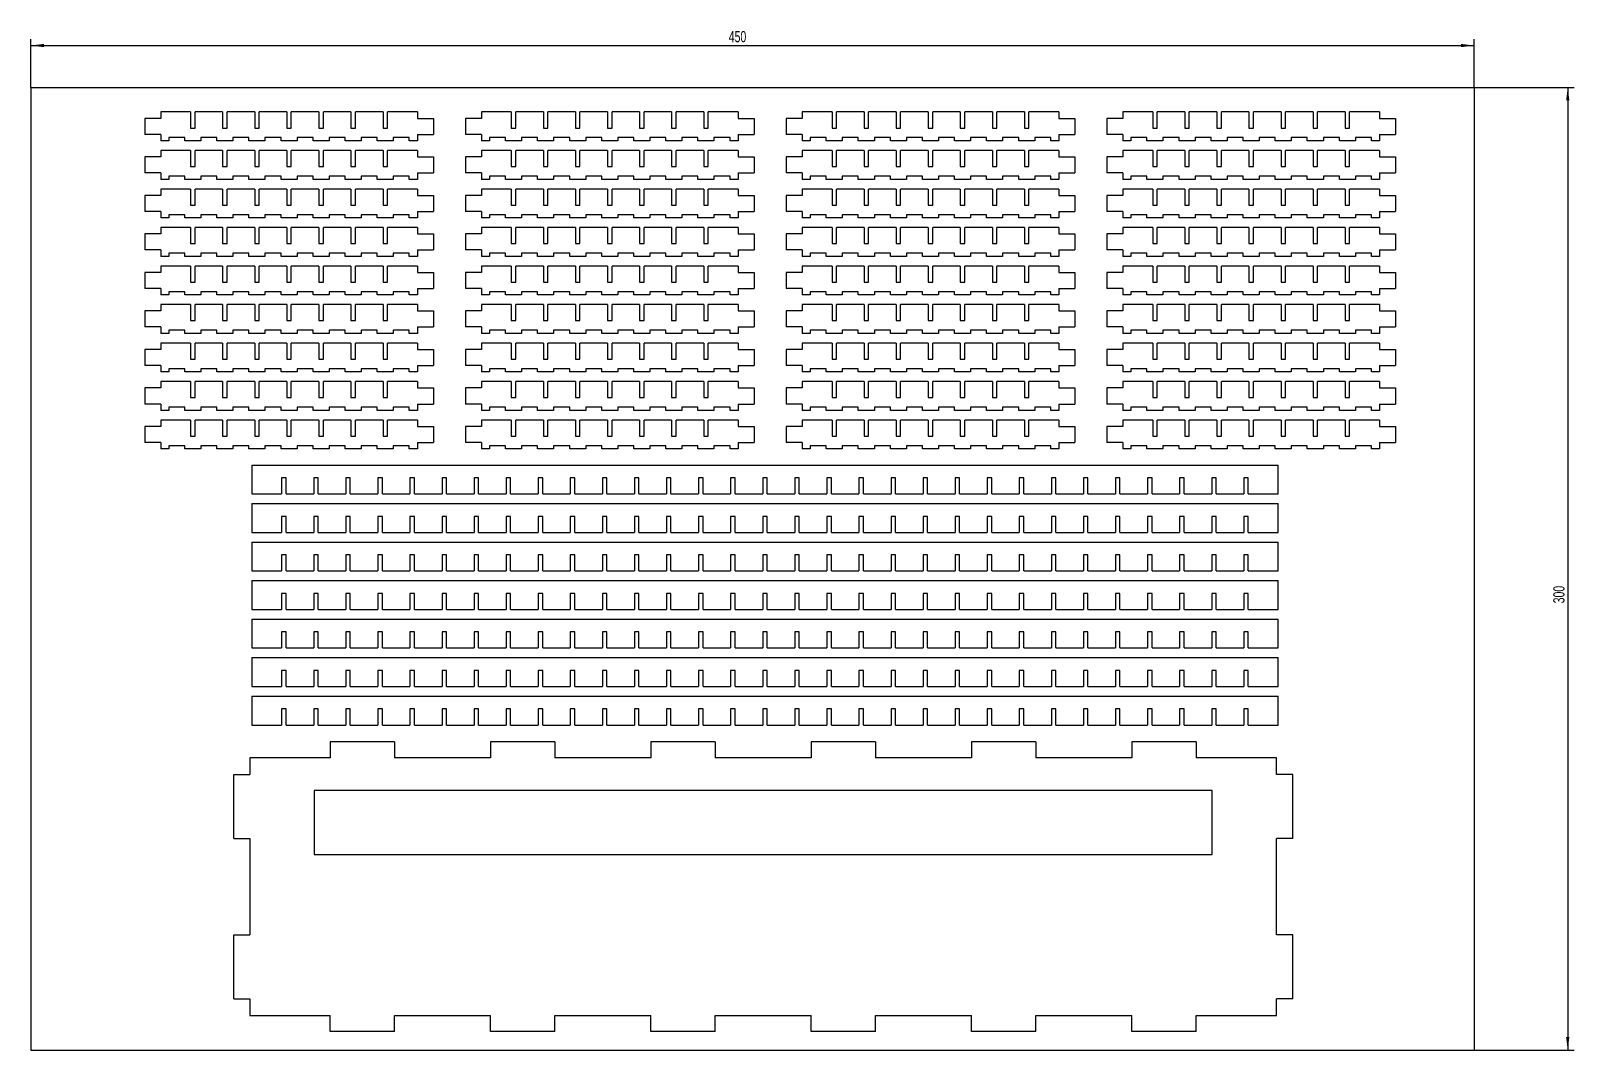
# Model space of a CAD drawing. Header units: millimetres. Extents: x 64 to 545, y 62 to 380.
import ezdxf

# ---------------------------------------------------------------- set-up
doc = ezdxf.new("R2010")
doc.units = ezdxf.units.MM
doc.layers.add('10', color=7, linetype='Continuous')
doc.styles.add('SLDTEXTSTYLE0', font='TXT', dxfattribs={"width": 0.7})
doc.dimstyles.new('SLDDIMSTYLE0', dxfattribs={"dimtxt": 3.5, "dimasz": 4.08, "dimexe": 0, "dimexo": 0.0625, "dimgap": 0.875, "dimtad": 2, "dimrnd": 1e-09, "dimzin": 12, "dimdsep": 46, "dimtxsty": 'SLDTEXTSTYLE0', "dimsah": 1, "dimcen": 0.09, "dimadec": 0, "dimazin": 3, "dimtfac": 1, "dimtofl": 0, "dimtmove": 0, "dimatfit": 3, "dimfxl": 1, "dimfrac": 2, "dimtolj": 1, "dimtzin": 12, "dimarcsym": 0})

msp = doc.modelspace()

# ---------------------------------------------------------------- blocks, each defined once
blk = doc.blocks.new('_D')
at = {"layer": '10'}
for p, q in [((64.15, 362.4), (64.15, 377.45)), ((64.15, 375.45), (514.15, 375.45)), ((514.15, 362.4), (514.15, 377.45))]:
    blk.add_line(p, q, dxfattribs=at)
for points in [[(64.15, 375.45), (68.23, 374.94), (68.23, 375.95)], [(514.15, 375.45), (510.07, 375.95), (510.07, 374.94)]]:
    blk.add_solid(points, dxfattribs=at)
at = {"layer": '10', "insert": (281.75, 379.96), "char_height": 3.5, "attachment_point": 1, "style": 'SLDTEXTSTYLE0'}
blk.add_mtext('450', dxfattribs=at)
blk = doc.blocks.new('_D_1')
at = {"layer": '10'}
for p, q in [((514.15, 362.4), (545.35, 362.4)), ((543.35, 362.4), (543.35, 62.4)), ((514.15, 62.4), (545.35, 62.4))]:
    blk.add_line(p, q, dxfattribs=at)
for points in [[(543.35, 362.4), (542.84, 358.32), (543.86, 358.32)], [(543.35, 62.4), (543.86, 66.48), (542.84, 66.48)]]:
    blk.add_solid(points, dxfattribs=at)
at = {"layer": '10', "insert": (538.84, 201.62), "char_height": 3.5, "attachment_point": 1, "rotation": 90, "style": 'SLDTEXTSTYLE0'}
blk.add_mtext('300', dxfattribs=at)

# ---------------------------------------------------------------- dimensions: what is measured, and where the dimension line sits
at = {"layer": '10'}
dim = msp.add_linear_dim(base=(514.147, 375.446), p1=(64.147, 362.399), p2=(514.147, 362.399), dimstyle='SLDDIMSTYLE0', dxfattribs=at)
dim.commit()
dim.dimension.update_dxf_attribs({"geometry": '_D', "text_midpoint": (284.053, 375.446), "dimtype": 160})
dim = msp.add_linear_dim(base=(543.347, 62.399), p1=(514.147, 362.399), p2=(514.147, 62.399), angle=90, dimstyle='SLDDIMSTYLE0', dxfattribs=at)
dim.commit()
dim.dimension.update_dxf_attribs({"geometry": '_D_1', "text_midpoint": (543.347, 203.921), "dimtype": 160})

# ---------------------------------------------------------------- linework, layer by layer
at = {"color": 7, "linetype": 'Continuous', "lineweight": 25}
for p, q in [((104.651, 352.737), (99.651, 352.737)), ((99.651, 352.737), (99.651, 347.737)), ((104.651, 354.737), (104.651, 352.737)), ((113.951, 354.737), (104.651, 354.737)), ((113.951, 354.737), (113.951, 349.737)), ((115.351, 349.737), (115.351, 354.737)), ((123.951, 354.737), (115.351, 354.737)), ((123.951, 354.737), (123.951, 349.737)), ((125.351, 349.737), (125.351, 354.737)), ((133.951, 354.737), (125.351, 354.737)), ((133.951, 354.737), (133.951, 349.737)), ((135.351, 349.737), (135.351, 354.737)), ((143.951, 354.737), (135.351, 354.737)), ((143.951, 354.737), (143.951, 349.737)), ((145.351, 349.737), (145.351, 354.737)), ((153.951, 354.737), (145.351, 354.737)), ((153.951, 354.737), (153.951, 349.737)), ((155.351, 349.737), (155.351, 354.737)), ((163.951, 354.737), (155.351, 354.737)), ((163.951, 354.737), (163.951, 349.737)), ((165.351, 349.737), (165.351, 354.737)), ((173.951, 354.737), (165.351, 354.737)), ((173.951, 354.737), (173.951, 349.737)), ((175.351, 349.737), (175.351, 354.737)), ((184.651, 354.737), (175.351, 354.737)), ((184.651, 354.737), (184.651, 352.737)), ((184.651, 352.737), (189.651, 352.737)), ((189.651, 352.737), (189.651, 347.737)), ((204.651, 352.737), (199.651, 352.737)), ((199.651, 352.737), (199.651, 347.737)), ((213.951, 354.737), (204.651, 354.737)), ((204.651, 354.737), (204.651, 352.737)), ((213.951, 354.737), (213.951, 349.737)), ((215.351, 349.737), (215.351, 354.737)), ((223.951, 354.737), (215.351, 354.737)), ((223.951, 354.737), (223.951, 349.737)), ((225.351, 349.737), (225.351, 354.737)), ((233.951, 354.737), (225.351, 354.737)), ((233.951, 354.737), (233.951, 349.737)), ((235.351, 349.737), (235.351, 354.737)), ((243.951, 354.737), (235.351, 354.737)), ((243.951, 354.737), (243.951, 349.737)), ((245.351, 349.737), (245.351, 354.737)), ((253.951, 354.737), (245.351, 354.737)), ((253.951, 354.737), (253.951, 349.737)), ((255.351, 349.737), (255.351, 354.737)), ((263.951, 354.737), (255.351, 354.737)), ((263.951, 354.737), (263.951, 349.737)), ((265.351, 349.737), (265.351, 354.737)), ((273.951, 354.737), (265.351, 354.737)), ((273.951, 354.737), (273.951, 349.737)), ((284.651, 354.737), (275.351, 354.737)), ((275.351, 349.737), (275.351, 354.737)), ((284.651, 354.737), (284.651, 352.737)), ((284.651, 352.737), (289.651, 352.737)), ((289.651, 352.737), (289.651, 347.737)), ((299.651, 352.737), (299.651, 347.737)), ((304.651, 352.737), (299.651, 352.737)), ((304.651, 354.737), (304.651, 352.737)), ((313.951, 354.737), (304.651, 354.737)), ((313.951, 354.737), (313.951, 349.737)), ((315.351, 349.737), (315.351, 354.737)), ((323.951, 354.737), (315.351, 354.737)), ((323.951, 354.737), (323.951, 349.737)), ((325.351, 349.737), (325.351, 354.737)), ((333.951, 354.737), (325.351, 354.737)), ((333.951, 354.737), (333.951, 349.737)), ((335.351, 349.737), (335.351, 354.737)), ((343.951, 354.737), (335.351, 354.737)), ((343.951, 354.737), (343.951, 349.737)), ((353.951, 354.737), (345.351, 354.737)), ((345.351, 349.737), (345.351, 354.737)), ((353.951, 354.737), (353.951, 349.737)), ((363.951, 354.737), (355.351, 354.737)), ((355.351, 349.737), (355.351, 354.737)), ((363.951, 354.737), (363.951, 349.737)), ((373.951, 354.737), (365.351, 354.737)), ((365.351, 349.737), (365.351, 354.737)), ((373.951, 354.737), (373.951, 349.737)), ((375.351, 349.737), (375.351, 354.737)), ((384.651, 354.737), (375.351, 354.737)), ((384.651, 354.737), (384.651, 352.737)), ((384.651, 352.737), (389.651, 352.737)), ((389.651, 352.737), (389.651, 347.737)), ((404.651, 352.737), (399.651, 352.737)), ((399.651, 352.737), (399.651, 347.737)), ((404.651, 354.737), (404.651, 352.737)), ((413.951, 354.737), (404.651, 354.737)), ((413.951, 354.737), (413.951, 349.737)), ((415.351, 349.737), (415.351, 354.737)), ((423.951, 354.737), (415.351, 354.737)), ((423.951, 354.737), (423.951, 349.737)), ((425.351, 349.737), (425.351, 354.737)), ((433.951, 354.737), (425.351, 354.737)), ((433.951, 354.737), (433.951, 349.737)), ((435.351, 349.737), (435.351, 354.737)), ((443.951, 354.737), (435.351, 354.737)), ((443.951, 354.737), (443.951, 349.737)), ((445.351, 349.737), (445.351, 354.737)), ((453.951, 354.737), (445.351, 354.737)), ((453.951, 354.737), (453.951, 349.737)), ((455.351, 349.737), (455.351, 354.737)), ((463.951, 354.737), (455.351, 354.737)), ((463.951, 354.737), (463.951, 349.737)), ((473.951, 354.737), (465.351, 354.737)), ((465.351, 349.737), (465.351, 354.737)), ((473.951, 354.737), (473.951, 349.737)), ((484.651, 354.737), (475.351, 354.737)), ((475.351, 349.737), (475.351, 354.737)), ((484.651, 354.737), (484.651, 352.737)), ((484.651, 352.737), (489.651, 352.737)), ((489.651, 352.737), (489.651, 347.737)), ((104.651, 347.737), (99.651, 347.737)), ((104.651, 347.737), (104.651, 345.737)), ((112.151, 346.737), (107.151, 346.737)), ((107.151, 346.737), (107.151, 345.737)), ((112.151, 345.737), (112.151, 346.737)), ((113.951, 349.737), (115.351, 349.737)), ((122.151, 346.737), (117.151, 346.737)), ((117.151, 346.737), (117.151, 345.737)), ((122.151, 345.737), (122.151, 346.737)), ((123.951, 349.737), (125.351, 349.737)), ((132.151, 346.737), (127.151, 346.737)), ((127.151, 346.737), (127.151, 345.737)), ((132.151, 345.737), (132.151, 346.737)), ((133.951, 349.737), (135.351, 349.737)), ((142.151, 346.737), (137.151, 346.737)), ((137.151, 346.737), (137.151, 345.737)), ((142.151, 345.737), (142.151, 346.737)), ((143.951, 349.737), (145.351, 349.737)), ((152.151, 346.737), (147.151, 346.737)), ((147.151, 346.737), (147.151, 345.737)), ((152.151, 345.737), (152.151, 346.737)), ((153.951, 349.737), (155.351, 349.737)), ((162.151, 346.737), (157.151, 346.737)), ((157.151, 346.737), (157.151, 345.737)), ((162.151, 345.737), (162.151, 346.737)), ((163.951, 349.737), (165.351, 349.737)), ((172.151, 346.737), (167.151, 346.737)), ((167.151, 346.737), (167.151, 345.737)), ((172.151, 345.737), (172.151, 346.737)), ((173.951, 349.737), (175.351, 349.737)), ((177.151, 346.737), (177.151, 345.737)), ((182.151, 346.737), (177.151, 346.737)), ((182.151, 345.737), (182.151, 346.737)), ((184.651, 347.737), (189.651, 347.737)), ((184.651, 347.737), (184.651, 345.737)), ((204.651, 347.737), (199.651, 347.737)), ((204.651, 347.737), (204.651, 345.737)), ((207.151, 346.737), (207.151, 345.737)), ((212.151, 346.737), (207.151, 346.737)), ((212.151, 345.737), (212.151, 346.737)), ((213.951, 349.737), (215.351, 349.737)), ((222.151, 346.737), (217.151, 346.737)), ((217.151, 346.737), (217.151, 345.737)), ((222.151, 345.737), (222.151, 346.737)), ((223.951, 349.737), (225.351, 349.737)), ((227.151, 346.737), (227.151, 345.737)), ((232.151, 346.737), (227.151, 346.737)), ((232.151, 345.737), (232.151, 346.737)), ((233.951, 349.737), (235.351, 349.737)), ((237.151, 346.737), (237.151, 345.737)), ((242.151, 346.737), (237.151, 346.737)), ((242.151, 345.737), (242.151, 346.737)), ((243.951, 349.737), (245.351, 349.737)), ((247.151, 346.737), (247.151, 345.737)), ((252.151, 346.737), (247.151, 346.737)), ((252.151, 345.737), (252.151, 346.737)), ((253.951, 349.737), (255.351, 349.737)), ((257.151, 346.737), (257.151, 345.737)), ((262.151, 346.737), (257.151, 346.737)), ((262.151, 345.737), (262.151, 346.737)), ((263.951, 349.737), (265.351, 349.737)), ((267.151, 346.737), (267.151, 345.737)), ((272.151, 346.737), (267.151, 346.737)), ((272.151, 345.737), (272.151, 346.737)), ((273.951, 349.737), (275.351, 349.737)), ((277.151, 346.737), (277.151, 345.737)), ((282.151, 346.737), (277.151, 346.737)), ((282.151, 345.737), (282.151, 346.737)), ((284.651, 347.737), (284.651, 345.737)), ((284.651, 347.737), (289.651, 347.737)), ((304.651, 347.737), (299.651, 347.737)), ((304.651, 347.737), (304.651, 345.737)), ((307.151, 346.737), (307.151, 345.737)), ((312.151, 346.737), (307.151, 346.737)), ((312.151, 345.737), (312.151, 346.737)), ((313.951, 349.737), (315.351, 349.737)), ((317.151, 346.737), (317.151, 345.737)), ((322.151, 346.737), (317.151, 346.737)), ((322.151, 345.737), (322.151, 346.737)), ((323.951, 349.737), (325.351, 349.737)), ((327.151, 346.737), (327.151, 345.737)), ((332.151, 346.737), (327.151, 346.737)), ((332.151, 345.737), (332.151, 346.737)), ((333.951, 349.737), (335.351, 349.737)), ((337.151, 346.737), (337.151, 345.737)), ((342.151, 346.737), (337.151, 346.737)), ((342.151, 345.737), (342.151, 346.737)), ((343.951, 349.737), (345.351, 349.737)), ((347.151, 346.737), (347.151, 345.737)), ((352.151, 346.737), (347.151, 346.737)), ((352.151, 345.737), (352.151, 346.737)), ((353.951, 349.737), (355.351, 349.737)), ((357.151, 346.737), (357.151, 345.737)), ((362.151, 346.737), (357.151, 346.737)), ((362.151, 345.737), (362.151, 346.737)), ((363.951, 349.737), (365.351, 349.737)), ((372.151, 346.737), (367.151, 346.737)), ((367.151, 346.737), (367.151, 345.737)), ((372.151, 345.737), (372.151, 346.737)), ((373.951, 349.737), (375.351, 349.737)), ((377.151, 346.737), (377.151, 345.737)), ((382.151, 346.737), (377.151, 346.737)), ((382.151, 345.737), (382.151, 346.737)), ((384.651, 347.737), (389.651, 347.737)), ((384.651, 347.737), (384.651, 345.737)), ((404.651, 347.737), (399.651, 347.737)), ((404.651, 347.737), (404.651, 345.737)), ((407.151, 346.737), (407.151, 345.737)), ((412.151, 346.737), (407.151, 346.737)), ((412.151, 345.737), (412.151, 346.737)), ((413.951, 349.737), (415.351, 349.737)), ((417.151, 346.737), (417.151, 345.737)), ((422.151, 346.737), (417.151, 346.737)), ((422.151, 345.737), (422.151, 346.737)), ((423.951, 349.737), (425.351, 349.737)), ((427.151, 346.737), (427.151, 345.737)), ((432.151, 346.737), (427.151, 346.737)), ((432.151, 345.737), (432.151, 346.737)), ((433.951, 349.737), (435.351, 349.737)), ((437.151, 346.737), (437.151, 345.737)), ((442.151, 346.737), (437.151, 346.737)), ((442.151, 345.737), (442.151, 346.737)), ((443.951, 349.737), (445.351, 349.737)), ((447.151, 346.737), (447.151, 345.737)), ((452.151, 346.737), (447.151, 346.737)), ((452.151, 345.737), (452.151, 346.737)), ((453.951, 349.737), (455.351, 349.737)), ((457.151, 346.737), (457.151, 345.737)), ((462.151, 346.737), (457.151, 346.737)), ((462.151, 345.737), (462.151, 346.737)), ((463.951, 349.737), (465.351, 349.737)), ((472.151, 346.737), (467.151, 346.737)), ((467.151, 346.737), (467.151, 345.737)), ((472.151, 345.737), (472.151, 346.737)), ((473.951, 349.737), (475.351, 349.737)), ((477.151, 346.737), (477.151, 345.737)), ((482.151, 346.737), (477.151, 346.737)), ((482.151, 345.737), (482.151, 346.737)), ((484.651, 347.737), (484.651, 345.737)), ((484.651, 347.737), (489.651, 347.737)), ((107.151, 345.737), (104.651, 345.737)), ((104.651, 342.737), (104.651, 340.737)), ((113.951, 342.737), (104.651, 342.737)), ((117.151, 345.737), (112.151, 345.737)), ((113.951, 342.737), (113.951, 337.737)), ((115.351, 337.737), (115.351, 342.737)), ((123.951, 342.737), (115.351, 342.737)), ((127.151, 345.737), (122.151, 345.737)), ((123.951, 342.737), (123.951, 337.737)), ((125.351, 337.737), (125.351, 342.737)), ((133.951, 342.737), (125.351, 342.737)), ((137.151, 345.737), (132.151, 345.737)), ((133.951, 342.737), (133.951, 337.737)), ((135.351, 337.737), (135.351, 342.737)), ((143.951, 342.737), (135.351, 342.737)), ((147.151, 345.737), (142.151, 345.737)), ((143.951, 342.737), (143.951, 337.737)), ((145.351, 337.737), (145.351, 342.737)), ((153.951, 342.737), (145.351, 342.737)), ((157.151, 345.737), (152.151, 345.737)), ((153.951, 342.737), (153.951, 337.737)), ((155.351, 337.737), (155.351, 342.737)), ((163.951, 342.737), (155.351, 342.737)), ((167.151, 345.737), (162.151, 345.737)), ((163.951, 342.737), (163.951, 337.737)), ((165.351, 337.737), (165.351, 342.737)), ((173.951, 342.737), (165.351, 342.737)), ((177.151, 345.737), (172.151, 345.737)), ((173.951, 342.737), (173.951, 337.737)), ((175.351, 337.737), (175.351, 342.737)), ((184.651, 342.737), (175.351, 342.737)), ((184.651, 345.737), (182.151, 345.737)), ((184.651, 342.737), (184.651, 340.737)), ((207.151, 345.737), (204.651, 345.737)), ((204.651, 342.737), (204.651, 340.737)), ((213.951, 342.737), (204.651, 342.737)), ((217.151, 345.737), (212.151, 345.737)), ((213.951, 342.737), (213.951, 337.737)), ((223.951, 342.737), (215.351, 342.737)), ((215.351, 337.737), (215.351, 342.737)), ((227.151, 345.737), (222.151, 345.737)), ((223.951, 342.737), (223.951, 337.737)), ((233.951, 342.737), (225.351, 342.737)), ((225.351, 337.737), (225.351, 342.737)), ((237.151, 345.737), (232.151, 345.737)), ((233.951, 342.737), (233.951, 337.737)), ((243.951, 342.737), (235.351, 342.737)), ((235.351, 337.737), (235.351, 342.737)), ((247.151, 345.737), (242.151, 345.737)), ((243.951, 342.737), (243.951, 337.737)), ((245.351, 337.737), (245.351, 342.737)), ((253.951, 342.737), (245.351, 342.737)), ((257.151, 345.737), (252.151, 345.737)), ((253.951, 342.737), (253.951, 337.737)), ((255.351, 337.737), (255.351, 342.737)), ((263.951, 342.737), (255.351, 342.737)), ((267.151, 345.737), (262.151, 345.737)), ((263.951, 342.737), (263.951, 337.737)), ((265.351, 337.737), (265.351, 342.737)), ((273.951, 342.737), (265.351, 342.737)), ((277.151, 345.737), (272.151, 345.737)), ((273.951, 342.737), (273.951, 337.737)), ((275.351, 337.737), (275.351, 342.737)), ((284.651, 342.737), (275.351, 342.737)), ((284.651, 345.737), (282.151, 345.737)), ((284.651, 342.737), (284.651, 340.737)), ((307.151, 345.737), (304.651, 345.737)), ((313.951, 342.737), (304.651, 342.737)), ((304.651, 342.737), (304.651, 340.737)), ((317.151, 345.737), (312.151, 345.737)), ((313.951, 342.737), (313.951, 337.737)), ((315.351, 337.737), (315.351, 342.737)), ((323.951, 342.737), (315.351, 342.737)), ((327.151, 345.737), (322.151, 345.737)), ((323.951, 342.737), (323.951, 337.737)), ((325.351, 337.737), (325.351, 342.737)), ((333.951, 342.737), (325.351, 342.737)), ((337.151, 345.737), (332.151, 345.737)), ((333.951, 342.737), (333.951, 337.737)), ((335.351, 337.737), (335.351, 342.737)), ((343.951, 342.737), (335.351, 342.737)), ((347.151, 345.737), (342.151, 345.737)), ((343.951, 342.737), (343.951, 337.737)), ((353.951, 342.737), (345.351, 342.737)), ((345.351, 337.737), (345.351, 342.737)), ((357.151, 345.737), (352.151, 345.737)), ((353.951, 342.737), (353.951, 337.737)), ((363.951, 342.737), (355.351, 342.737)), ((355.351, 337.737), (355.351, 342.737)), ((367.151, 345.737), (362.151, 345.737)), ((363.951, 342.737), (363.951, 337.737)), ((365.351, 337.737), (365.351, 342.737)), ((373.951, 342.737), (365.351, 342.737)), ((377.151, 345.737), (372.151, 345.737)), ((373.951, 342.737), (373.951, 337.737)), ((375.351, 337.737), (375.351, 342.737)), ((384.651, 342.737), (375.351, 342.737)), ((384.651, 345.737), (382.151, 345.737)), ((384.651, 342.737), (384.651, 340.737)), ((407.151, 345.737), (404.651, 345.737)), ((404.651, 342.737), (404.651, 340.737)), ((413.951, 342.737), (404.651, 342.737)), ((417.151, 345.737), (412.151, 345.737)), ((413.951, 342.737), (413.951, 337.737)), ((415.351, 337.737), (415.351, 342.737)), ((423.951, 342.737), (415.351, 342.737)), ((427.151, 345.737), (422.151, 345.737)), ((423.951, 342.737), (423.951, 337.737)), ((425.351, 337.737), (425.351, 342.737)), ((433.951, 342.737), (425.351, 342.737)), ((437.151, 345.737), (432.151, 345.737)), ((433.951, 342.737), (433.951, 337.737)), ((435.351, 337.737), (435.351, 342.737)), ((443.951, 342.737), (435.351, 342.737)), ((447.151, 345.737), (442.151, 345.737)), ((443.951, 342.737), (443.951, 337.737)), ((445.351, 337.737), (445.351, 342.737)), ((453.951, 342.737), (445.351, 342.737)), ((457.151, 345.737), (452.151, 345.737)), ((453.951, 342.737), (453.951, 337.737)), ((455.351, 337.737), (455.351, 342.737)), ((463.951, 342.737), (455.351, 342.737)), ((467.151, 345.737), (462.151, 345.737)), ((463.951, 342.737), (463.951, 337.737)), ((465.351, 337.737), (465.351, 342.737)), ((473.951, 342.737), (465.351, 342.737)), ((477.151, 345.737), (472.151, 345.737)), ((473.951, 342.737), (473.951, 337.737)), ((475.351, 337.737), (475.351, 342.737)), ((484.651, 342.737), (475.351, 342.737)), ((484.651, 345.737), (482.151, 345.737)), ((484.651, 342.737), (484.651, 340.737)), ((99.651, 340.737), (99.651, 335.737)), ((104.651, 340.737), (99.651, 340.737)), ((113.951, 337.737), (115.351, 337.737)), ((123.951, 337.737), (125.351, 337.737)), ((133.951, 337.737), (135.351, 337.737)), ((143.951, 337.737), (145.351, 337.737)), ((153.951, 337.737), (155.351, 337.737)), ((163.951, 337.737), (165.351, 337.737)), ((173.951, 337.737), (175.351, 337.737)), ((184.651, 340.737), (189.651, 340.737)), ((189.651, 340.737), (189.651, 335.737)), ((199.651, 340.737), (199.651, 335.737)), ((204.651, 340.737), (199.651, 340.737)), ((213.951, 337.737), (215.351, 337.737)), ((223.951, 337.737), (225.351, 337.737)), ((233.951, 337.737), (235.351, 337.737)), ((243.951, 337.737), (245.351, 337.737)), ((253.951, 337.737), (255.351, 337.737)), ((263.951, 337.737), (265.351, 337.737)), ((273.951, 337.737), (275.351, 337.737)), ((284.651, 340.737), (289.651, 340.737)), ((289.651, 340.737), (289.651, 335.737)), ((304.651, 340.737), (299.651, 340.737)), ((299.651, 340.737), (299.651, 335.737)), ((313.951, 337.737), (315.351, 337.737)), ((323.951, 337.737), (325.351, 337.737)), ((333.951, 337.737), (335.351, 337.737)), ((343.951, 337.737), (345.351, 337.737)), ((353.951, 337.737), (355.351, 337.737)), ((363.951, 337.737), (365.351, 337.737)), ((373.951, 337.737), (375.351, 337.737)), ((384.651, 340.737), (389.651, 340.737)), ((389.651, 340.737), (389.651, 335.737)), ((404.651, 340.737), (399.651, 340.737)), ((399.651, 340.737), (399.651, 335.737)), ((413.951, 337.737), (415.351, 337.737)), ((423.951, 337.737), (425.351, 337.737)), ((433.951, 337.737), (435.351, 337.737)), ((443.951, 337.737), (445.351, 337.737)), ((453.951, 337.737), (455.351, 337.737)), ((463.951, 337.737), (465.351, 337.737)), ((473.951, 337.737), (475.351, 337.737)), ((484.651, 340.737), (489.651, 340.737)), ((489.651, 340.737), (489.651, 335.737)), ((104.651, 335.737), (99.651, 335.737)), ((104.651, 335.737), (104.651, 333.737)), ((107.151, 333.737), (104.651, 333.737)), ((112.151, 334.737), (107.151, 334.737)), ((107.151, 334.737), (107.151, 333.737)), ((112.151, 333.737), (112.151, 334.737)), ((117.151, 333.737), (112.151, 333.737)), ((122.151, 334.737), (117.151, 334.737)), ((117.151, 334.737), (117.151, 333.737)), ((122.151, 333.737), (122.151, 334.737)), ((127.151, 333.737), (122.151, 333.737)), ((132.151, 334.737), (127.151, 334.737)), ((127.151, 334.737), (127.151, 333.737)), ((132.151, 333.737), (132.151, 334.737)), ((137.151, 333.737), (132.151, 333.737)), ((142.151, 334.737), (137.151, 334.737)), ((137.151, 334.737), (137.151, 333.737)), ((142.151, 333.737), (142.151, 334.737)), ((147.151, 333.737), (142.151, 333.737)), ((152.151, 334.737), (147.151, 334.737)), ((147.151, 334.737), (147.151, 333.737)), ((152.151, 333.737), (152.151, 334.737)), ((157.151, 333.737), (152.151, 333.737)), ((162.151, 334.737), (157.151, 334.737)), ((157.151, 334.737), (157.151, 333.737)), ((162.151, 333.737), (162.151, 334.737)), ((167.151, 333.737), (162.151, 333.737)), ((172.151, 334.737), (167.151, 334.737)), ((167.151, 334.737), (167.151, 333.737)), ((172.151, 333.737), (172.151, 334.737)), ((177.151, 333.737), (172.151, 333.737)), ((177.151, 334.737), (177.151, 333.737)), ((182.151, 334.737), (177.151, 334.737)), ((182.151, 333.737), (182.151, 334.737)), ((184.651, 333.737), (182.151, 333.737)), ((184.651, 335.737), (184.651, 333.737)), ((184.651, 335.737), (189.651, 335.737)), ((204.651, 335.737), (199.651, 335.737)), ((204.651, 335.737), (204.651, 333.737)), ((207.151, 333.737), (204.651, 333.737)), ((212.151, 334.737), (207.151, 334.737)), ((207.151, 334.737), (207.151, 333.737)), ((212.151, 333.737), (212.151, 334.737)), ((217.151, 333.737), (212.151, 333.737)), ((217.151, 334.737), (217.151, 333.737)), ((222.151, 334.737), (217.151, 334.737)), ((222.151, 333.737), (222.151, 334.737)), ((227.151, 333.737), (222.151, 333.737)), ((232.151, 334.737), (227.151, 334.737)), ((227.151, 334.737), (227.151, 333.737)), ((232.151, 333.737), (232.151, 334.737)), ((237.151, 333.737), (232.151, 333.737)), ((242.151, 334.737), (237.151, 334.737)), ((237.151, 334.737), (237.151, 333.737)), ((242.151, 333.737), (242.151, 334.737)), ((247.151, 333.737), (242.151, 333.737)), ((247.151, 334.737), (247.151, 333.737)), ((252.151, 334.737), (247.151, 334.737)), ((252.151, 333.737), (252.151, 334.737)), ((257.151, 333.737), (252.151, 333.737)), ((257.151, 334.737), (257.151, 333.737)), ((262.151, 334.737), (257.151, 334.737)), ((262.151, 333.737), (262.151, 334.737)), ((267.151, 333.737), (262.151, 333.737)), ((267.151, 334.737), (267.151, 333.737)), ((272.151, 334.737), (267.151, 334.737)), ((272.151, 333.737), (272.151, 334.737)), ((277.151, 333.737), (272.151, 333.737)), ((277.151, 334.737), (277.151, 333.737)), ((282.151, 334.737), (277.151, 334.737)), ((282.151, 333.737), (282.151, 334.737)), ((284.651, 333.737), (282.151, 333.737)), ((284.651, 335.737), (289.651, 335.737)), ((284.651, 335.737), (284.651, 333.737)), ((304.651, 335.737), (299.651, 335.737)), ((304.651, 335.737), (304.651, 333.737)), ((307.151, 333.737), (304.651, 333.737)), ((307.151, 334.737), (307.151, 333.737)), ((312.151, 334.737), (307.151, 334.737)), ((312.151, 333.737), (312.151, 334.737)), ((317.151, 333.737), (312.151, 333.737)), ((317.151, 334.737), (317.151, 333.737)), ((322.151, 334.737), (317.151, 334.737)), ((322.151, 333.737), (322.151, 334.737)), ((327.151, 333.737), (322.151, 333.737)), ((327.151, 334.737), (327.151, 333.737)), ((332.151, 334.737), (327.151, 334.737)), ((332.151, 333.737), (332.151, 334.737)), ((337.151, 333.737), (332.151, 333.737)), ((337.151, 334.737), (337.151, 333.737)), ((342.151, 334.737), (337.151, 334.737)), ((342.151, 333.737), (342.151, 334.737)), ((347.151, 333.737), (342.151, 333.737)), ((347.151, 334.737), (347.151, 333.737)), ((352.151, 334.737), (347.151, 334.737)), ((352.151, 333.737), (352.151, 334.737)), ((357.151, 333.737), (352.151, 333.737)), ((357.151, 334.737), (357.151, 333.737)), ((362.151, 334.737), (357.151, 334.737)), ((362.151, 333.737), (362.151, 334.737)), ((367.151, 333.737), (362.151, 333.737)), ((367.151, 334.737), (367.151, 333.737)), ((372.151, 334.737), (367.151, 334.737)), ((372.151, 333.737), (372.151, 334.737)), ((377.151, 333.737), (372.151, 333.737)), ((377.151, 334.737), (377.151, 333.737)), ((382.151, 334.737), (377.151, 334.737)), ((382.151, 333.737), (382.151, 334.737)), ((384.651, 333.737), (382.151, 333.737)), ((384.651, 335.737), (384.651, 333.737)), ((384.651, 335.737), (389.651, 335.737)), ((404.651, 335.737), (399.651, 335.737)), ((404.651, 335.737), (404.651, 333.737)), ((407.151, 333.737), (404.651, 333.737)), ((412.151, 334.737), (407.151, 334.737)), ((407.151, 334.737), (407.151, 333.737)), ((412.151, 333.737), (412.151, 334.737)), ((417.151, 333.737), (412.151, 333.737)), ((422.151, 334.737), (417.151, 334.737)), ((417.151, 334.737), (417.151, 333.737)), ((422.151, 333.737), (422.151, 334.737)), ((427.151, 333.737), (422.151, 333.737)), ((427.151, 334.737), (427.151, 333.737)), ((432.151, 334.737), (427.151, 334.737)), ((432.151, 333.737), (432.151, 334.737)), ((437.151, 333.737), (432.151, 333.737)), ((442.151, 334.737), (437.151, 334.737)), ((437.151, 334.737), (437.151, 333.737)), ((442.151, 333.737), (442.151, 334.737)), ((447.151, 333.737), (442.151, 333.737)), ((452.151, 334.737), (447.151, 334.737)), ((447.151, 334.737), (447.151, 333.737)), ((452.151, 333.737), (452.151, 334.737)), ((457.151, 333.737), (452.151, 333.737)), ((462.151, 334.737), (457.151, 334.737)), ((457.151, 334.737), (457.151, 333.737)), ((462.151, 333.737), (462.151, 334.737)), ((467.151, 333.737), (462.151, 333.737)), ((472.151, 334.737), (467.151, 334.737)), ((467.151, 334.737), (467.151, 333.737)), ((472.151, 333.737), (472.151, 334.737)), ((477.151, 333.737), (472.151, 333.737)), ((482.151, 334.737), (477.151, 334.737)), ((477.151, 334.737), (477.151, 333.737)), ((482.151, 333.737), (482.151, 334.737)), ((484.651, 333.737), (482.151, 333.737)), ((484.651, 335.737), (489.651, 335.737)), ((484.651, 335.737), (484.651, 333.737)), ((99.651, 328.737), (99.651, 323.737)), ((104.651, 328.737), (99.651, 328.737)), ((104.651, 330.737), (104.651, 328.737)), ((113.951, 330.737), (104.651, 330.737)), ((113.951, 330.737), (113.951, 325.737)), ((123.951, 330.737), (115.351, 330.737)), ((115.351, 325.737), (115.351, 330.737)), ((123.951, 330.737), (123.951, 325.737)), ((125.351, 325.737), (125.351, 330.737)), ((133.951, 330.737), (125.351, 330.737)), ((133.951, 330.737), (133.951, 325.737)), ((143.951, 330.737), (135.351, 330.737)), ((135.351, 325.737), (135.351, 330.737)), ((143.951, 330.737), (143.951, 325.737)), ((153.951, 330.737), (145.351, 330.737)), ((145.351, 325.737), (145.351, 330.737)), ((153.951, 330.737), (153.951, 325.737)), ((163.951, 330.737), (155.351, 330.737)), ((155.351, 325.737), (155.351, 330.737)), ((163.951, 330.737), (163.951, 325.737)), ((173.951, 330.737), (165.351, 330.737)), ((165.351, 325.737), (165.351, 330.737)), ((173.951, 330.737), (173.951, 325.737)), ((184.651, 330.737), (175.351, 330.737)), ((175.351, 325.737), (175.351, 330.737)), ((184.651, 330.737), (184.651, 328.737)), ((184.651, 328.737), (189.651, 328.737)), ((189.651, 328.737), (189.651, 323.737)), ((204.651, 328.737), (199.651, 328.737)), ((199.651, 328.737), (199.651, 323.737)), ((213.951, 330.737), (204.651, 330.737)), ((204.651, 330.737), (204.651, 328.737)), ((213.951, 330.737), (213.951, 325.737)), ((215.351, 325.737), (215.351, 330.737)), ((223.951, 330.737), (215.351, 330.737)), ((223.951, 330.737), (223.951, 325.737)), ((225.351, 325.737), (225.351, 330.737)), ((233.951, 330.737), (225.351, 330.737)), ((233.951, 330.737), (233.951, 325.737)), ((235.351, 325.737), (235.351, 330.737)), ((243.951, 330.737), (235.351, 330.737)), ((243.951, 330.737), (243.951, 325.737)), ((253.951, 330.737), (245.351, 330.737)), ((245.351, 325.737), (245.351, 330.737)), ((253.951, 330.737), (253.951, 325.737)), ((255.351, 325.737), (255.351, 330.737)), ((263.951, 330.737), (255.351, 330.737)), ((263.951, 330.737), (263.951, 325.737)), ((273.951, 330.737), (265.351, 330.737)), ((265.351, 325.737), (265.351, 330.737)), ((273.951, 330.737), (273.951, 325.737)), ((275.351, 325.737), (275.351, 330.737)), ((284.651, 330.737), (275.351, 330.737)), ((284.651, 330.737), (284.651, 328.737)), ((284.651, 328.737), (289.651, 328.737)), ((289.651, 328.737), (289.651, 323.737)), ((299.651, 328.737), (299.651, 323.737)), ((304.651, 328.737), (299.651, 328.737)), ((313.951, 330.737), (304.651, 330.737)), ((304.651, 330.737), (304.651, 328.737)), ((313.951, 330.737), (313.951, 325.737)), ((315.351, 325.737), (315.351, 330.737)), ((323.951, 330.737), (315.351, 330.737)), ((323.951, 330.737), (323.951, 325.737)), ((325.351, 325.737), (325.351, 330.737)), ((333.951, 330.737), (325.351, 330.737)), ((333.951, 330.737), (333.951, 325.737)), ((343.951, 330.737), (335.351, 330.737)), ((335.351, 325.737), (335.351, 330.737)), ((343.951, 330.737), (343.951, 325.737)), ((345.351, 325.737), (345.351, 330.737)), ((353.951, 330.737), (345.351, 330.737)), ((353.951, 330.737), (353.951, 325.737)), ((355.351, 325.737), (355.351, 330.737)), ((363.951, 330.737), (355.351, 330.737)), ((363.951, 330.737), (363.951, 325.737)), ((373.951, 330.737), (365.351, 330.737)), ((365.351, 325.737), (365.351, 330.737)), ((373.951, 330.737), (373.951, 325.737)), ((384.651, 330.737), (375.351, 330.737)), ((375.351, 325.737), (375.351, 330.737)), ((384.651, 330.737), (384.651, 328.737)), ((384.651, 328.737), (389.651, 328.737)), ((389.651, 328.737), (389.651, 323.737)), ((399.651, 328.737), (399.651, 323.737)), ((404.651, 328.737), (399.651, 328.737)), ((413.951, 330.737), (404.651, 330.737)), ((404.651, 330.737), (404.651, 328.737)), ((413.951, 330.737), (413.951, 325.737)), ((415.351, 325.737), (415.351, 330.737)), ((423.951, 330.737), (415.351, 330.737)), ((423.951, 330.737), (423.951, 325.737)), ((425.351, 325.737), (425.351, 330.737)), ((433.951, 330.737), (425.351, 330.737)), ((433.951, 330.737), (433.951, 325.737)), ((435.351, 325.737), (435.351, 330.737)), ((443.951, 330.737), (435.351, 330.737)), ((443.951, 330.737), (443.951, 325.737)), ((445.351, 325.737), (445.351, 330.737)), ((453.951, 330.737), (445.351, 330.737)), ((453.951, 330.737), (453.951, 325.737)), ((455.351, 325.737), (455.351, 330.737)), ((463.951, 330.737), (455.351, 330.737)), ((463.951, 330.737), (463.951, 325.737)), ((465.351, 325.737), (465.351, 330.737)), ((473.951, 330.737), (465.351, 330.737)), ((473.951, 330.737), (473.951, 325.737)), ((475.351, 325.737), (475.351, 330.737)), ((484.651, 330.737), (475.351, 330.737)), ((484.651, 330.737), (484.651, 328.737)), ((484.651, 328.737), (489.651, 328.737)), ((489.651, 328.737), (489.651, 323.737)), ((104.651, 323.737), (99.651, 323.737)), ((104.651, 323.737), (104.651, 321.737)), ((107.151, 322.737), (107.151, 321.737)), ((112.151, 322.737), (107.151, 322.737)), ((112.151, 321.737), (112.151, 322.737)), ((113.951, 325.737), (115.351, 325.737)), ((117.151, 322.737), (117.151, 321.737)), ((122.151, 322.737), (117.151, 322.737)), ((122.151, 321.737), (122.151, 322.737)), ((123.951, 325.737), (125.351, 325.737)), ((127.151, 322.737), (127.151, 321.737)), ((132.151, 322.737), (127.151, 322.737)), ((132.151, 321.737), (132.151, 322.737)), ((133.951, 325.737), (135.351, 325.737)), ((137.151, 322.737), (137.151, 321.737)), ((142.151, 322.737), (137.151, 322.737)), ((142.151, 321.737), (142.151, 322.737)), ((143.951, 325.737), (145.351, 325.737)), ((147.151, 322.737), (147.151, 321.737)), ((152.151, 322.737), (147.151, 322.737)), ((152.151, 321.737), (152.151, 322.737)), ((153.951, 325.737), (155.351, 325.737)), ((162.151, 322.737), (157.151, 322.737)), ((157.151, 322.737), (157.151, 321.737)), ((162.151, 321.737), (162.151, 322.737)), ((163.951, 325.737), (165.351, 325.737)), ((167.151, 322.737), (167.151, 321.737)), ((172.151, 322.737), (167.151, 322.737)), ((172.151, 321.737), (172.151, 322.737)), ((173.951, 325.737), (175.351, 325.737)), ((177.151, 322.737), (177.151, 321.737)), ((182.151, 322.737), (177.151, 322.737)), ((182.151, 321.737), (182.151, 322.737)), ((184.651, 323.737), (189.651, 323.737)), ((184.651, 323.737), (184.651, 321.737)), ((204.651, 323.737), (199.651, 323.737)), ((204.651, 323.737), (204.651, 321.737)), ((212.151, 322.737), (207.151, 322.737)), ((207.151, 322.737), (207.151, 321.737)), ((212.151, 321.737), (212.151, 322.737)), ((213.951, 325.737), (215.351, 325.737)), ((222.151, 322.737), (217.151, 322.737)), ((217.151, 322.737), (217.151, 321.737)), ((222.151, 321.737), (222.151, 322.737)), ((223.951, 325.737), (225.351, 325.737)), ((232.151, 322.737), (227.151, 322.737)), ((227.151, 322.737), (227.151, 321.737)), ((232.151, 321.737), (232.151, 322.737)), ((233.951, 325.737), (235.351, 325.737)), ((242.151, 322.737), (237.151, 322.737)), ((237.151, 322.737), (237.151, 321.737)), ((242.151, 321.737), (242.151, 322.737)), ((243.951, 325.737), (245.351, 325.737)), ((252.151, 322.737), (247.151, 322.737)), ((247.151, 322.737), (247.151, 321.737)), ((252.151, 321.737), (252.151, 322.737)), ((253.951, 325.737), (255.351, 325.737)), ((262.151, 322.737), (257.151, 322.737)), ((257.151, 322.737), (257.151, 321.737)), ((262.151, 321.737), (262.151, 322.737)), ((263.951, 325.737), (265.351, 325.737)), ((272.151, 322.737), (267.151, 322.737)), ((267.151, 322.737), (267.151, 321.737)), ((272.151, 321.737), (272.151, 322.737)), ((273.951, 325.737), (275.351, 325.737)), ((282.151, 322.737), (277.151, 322.737)), ((277.151, 322.737), (277.151, 321.737)), ((282.151, 321.737), (282.151, 322.737)), ((284.651, 323.737), (284.651, 321.737)), ((284.651, 323.737), (289.651, 323.737)), ((304.651, 323.737), (299.651, 323.737)), ((304.651, 323.737), (304.651, 321.737)), ((312.151, 322.737), (307.151, 322.737)), ((307.151, 322.737), (307.151, 321.737)), ((312.151, 321.737), (312.151, 322.737)), ((313.951, 325.737), (315.351, 325.737)), ((317.151, 322.737), (317.151, 321.737)), ((322.151, 322.737), (317.151, 322.737)), ((322.151, 321.737), (322.151, 322.737)), ((323.951, 325.737), (325.351, 325.737)), ((327.151, 322.737), (327.151, 321.737)), ((332.151, 322.737), (327.151, 322.737)), ((332.151, 321.737), (332.151, 322.737)), ((333.951, 325.737), (335.351, 325.737)), ((337.151, 322.737), (337.151, 321.737)), ((342.151, 322.737), (337.151, 322.737)), ((342.151, 321.737), (342.151, 322.737)), ((343.951, 325.737), (345.351, 325.737)), ((347.151, 322.737), (347.151, 321.737)), ((352.151, 322.737), (347.151, 322.737)), ((352.151, 321.737), (352.151, 322.737)), ((353.951, 325.737), (355.351, 325.737)), ((357.151, 322.737), (357.151, 321.737)), ((362.151, 322.737), (357.151, 322.737)), ((362.151, 321.737), (362.151, 322.737)), ((363.951, 325.737), (365.351, 325.737)), ((367.151, 322.737), (367.151, 321.737)), ((372.151, 322.737), (367.151, 322.737)), ((372.151, 321.737), (372.151, 322.737)), ((373.951, 325.737), (375.351, 325.737)), ((377.151, 322.737), (377.151, 321.737)), ((382.151, 322.737), (377.151, 322.737)), ((382.151, 321.737), (382.151, 322.737)), ((384.651, 323.737), (389.651, 323.737)), ((384.651, 323.737), (384.651, 321.737)), ((404.651, 323.737), (399.651, 323.737)), ((404.651, 323.737), (404.651, 321.737)), ((412.151, 322.737), (407.151, 322.737)), ((407.151, 322.737), (407.151, 321.737)), ((412.151, 321.737), (412.151, 322.737)), ((413.951, 325.737), (415.351, 325.737)), ((422.151, 322.737), (417.151, 322.737)), ((417.151, 322.737), (417.151, 321.737)), ((422.151, 321.737), (422.151, 322.737)), ((423.951, 325.737), (425.351, 325.737)), ((432.151, 322.737), (427.151, 322.737)), ((427.151, 322.737), (427.151, 321.737)), ((432.151, 321.737), (432.151, 322.737)), ((433.951, 325.737), (435.351, 325.737)), ((442.151, 322.737), (437.151, 322.737)), ((437.151, 322.737), (437.151, 321.737)), ((442.151, 321.737), (442.151, 322.737)), ((443.951, 325.737), (445.351, 325.737)), ((452.151, 322.737), (447.151, 322.737)), ((447.151, 322.737), (447.151, 321.737)), ((452.151, 321.737), (452.151, 322.737)), ((453.951, 325.737), (455.351, 325.737)), ((462.151, 322.737), (457.151, 322.737)), ((457.151, 322.737), (457.151, 321.737)), ((462.151, 321.737), (462.151, 322.737)), ((463.951, 325.737), (465.351, 325.737)), ((472.151, 322.737), (467.151, 322.737)), ((467.151, 322.737), (467.151, 321.737)), ((472.151, 321.737), (472.151, 322.737)), ((473.951, 325.737), (475.351, 325.737)), ((477.151, 322.737), (477.151, 321.737)), ((482.151, 322.737), (477.151, 322.737)), ((482.151, 321.737), (482.151, 322.737)), ((484.651, 323.737), (489.651, 323.737)), ((484.651, 323.737), (484.651, 321.737)), ((107.151, 321.737), (104.651, 321.737)), ((113.951, 318.737), (104.651, 318.737)), ((104.651, 318.737), (104.651, 316.737)), ((117.151, 321.737), (112.151, 321.737)), ((113.951, 318.737), (113.951, 313.737)), ((115.351, 313.737), (115.351, 318.737)), ((123.951, 318.737), (115.351, 318.737)), ((127.151, 321.737), (122.151, 321.737)), ((123.951, 318.737), (123.951, 313.737)), ((125.351, 313.737), (125.351, 318.737)), ((133.951, 318.737), (125.351, 318.737)), ((137.151, 321.737), (132.151, 321.737)), ((133.951, 318.737), (133.951, 313.737)), ((135.351, 313.737), (135.351, 318.737)), ((143.951, 318.737), (135.351, 318.737)), ((147.151, 321.737), (142.151, 321.737)), ((143.951, 318.737), (143.951, 313.737)), ((145.351, 313.737), (145.351, 318.737)), ((153.951, 318.737), (145.351, 318.737)), ((157.151, 321.737), (152.151, 321.737)), ((153.951, 318.737), (153.951, 313.737)), ((155.351, 313.737), (155.351, 318.737)), ((163.951, 318.737), (155.351, 318.737)), ((167.151, 321.737), (162.151, 321.737)), ((163.951, 318.737), (163.951, 313.737)), ((165.351, 313.737), (165.351, 318.737)), ((173.951, 318.737), (165.351, 318.737)), ((177.151, 321.737), (172.151, 321.737)), ((173.951, 318.737), (173.951, 313.737)), ((175.351, 313.737), (175.351, 318.737)), ((184.651, 318.737), (175.351, 318.737)), ((184.651, 321.737), (182.151, 321.737)), ((184.651, 318.737), (184.651, 316.737)), ((207.151, 321.737), (204.651, 321.737)), ((204.651, 318.737), (204.651, 316.737)), ((213.951, 318.737), (204.651, 318.737)), ((217.151, 321.737), (212.151, 321.737)), ((213.951, 318.737), (213.951, 313.737)), ((215.351, 313.737), (215.351, 318.737)), ((223.951, 318.737), (215.351, 318.737)), ((227.151, 321.737), (222.151, 321.737)), ((223.951, 318.737), (223.951, 313.737)), ((225.351, 313.737), (225.351, 318.737)), ((233.951, 318.737), (225.351, 318.737)), ((237.151, 321.737), (232.151, 321.737)), ((233.951, 318.737), (233.951, 313.737)), ((235.351, 313.737), (235.351, 318.737)), ((243.951, 318.737), (235.351, 318.737)), ((247.151, 321.737), (242.151, 321.737)), ((243.951, 318.737), (243.951, 313.737)), ((245.351, 313.737), (245.351, 318.737)), ((253.951, 318.737), (245.351, 318.737)), ((257.151, 321.737), (252.151, 321.737)), ((253.951, 318.737), (253.951, 313.737)), ((255.351, 313.737), (255.351, 318.737)), ((263.951, 318.737), (255.351, 318.737)), ((267.151, 321.737), (262.151, 321.737)), ((263.951, 318.737), (263.951, 313.737)), ((265.351, 313.737), (265.351, 318.737)), ((273.951, 318.737), (265.351, 318.737)), ((277.151, 321.737), (272.151, 321.737)), ((273.951, 318.737), (273.951, 313.737)), ((275.351, 313.737), (275.351, 318.737)), ((284.651, 318.737), (275.351, 318.737)), ((284.651, 321.737), (282.151, 321.737)), ((284.651, 318.737), (284.651, 316.737)), ((307.151, 321.737), (304.651, 321.737)), ((313.951, 318.737), (304.651, 318.737)), ((304.651, 318.737), (304.651, 316.737)), ((317.151, 321.737), (312.151, 321.737)), ((313.951, 318.737), (313.951, 313.737)), ((315.351, 313.737), (315.351, 318.737)), ((323.951, 318.737), (315.351, 318.737)), ((327.151, 321.737), (322.151, 321.737)), ((323.951, 318.737), (323.951, 313.737)), ((325.351, 313.737), (325.351, 318.737)), ((333.951, 318.737), (325.351, 318.737)), ((337.151, 321.737), (332.151, 321.737)), ((333.951, 318.737), (333.951, 313.737)), ((335.351, 313.737), (335.351, 318.737)), ((343.951, 318.737), (335.351, 318.737)), ((347.151, 321.737), (342.151, 321.737)), ((343.951, 318.737), (343.951, 313.737)), ((345.351, 313.737), (345.351, 318.737)), ((353.951, 318.737), (345.351, 318.737)), ((357.151, 321.737), (352.151, 321.737)), ((353.951, 318.737), (353.951, 313.737)), ((355.351, 313.737), (355.351, 318.737)), ((363.951, 318.737), (355.351, 318.737)), ((367.151, 321.737), (362.151, 321.737)), ((363.951, 318.737), (363.951, 313.737)), ((365.351, 313.737), (365.351, 318.737)), ((373.951, 318.737), (365.351, 318.737)), ((377.151, 321.737), (372.151, 321.737)), ((373.951, 318.737), (373.951, 313.737)), ((375.351, 313.737), (375.351, 318.737)), ((384.651, 318.737), (375.351, 318.737)), ((384.651, 321.737), (382.151, 321.737)), ((384.651, 318.737), (384.651, 316.737)), ((407.151, 321.737), (404.651, 321.737)), ((413.951, 318.737), (404.651, 318.737)), ((404.651, 318.737), (404.651, 316.737)), ((417.151, 321.737), (412.151, 321.737)), ((413.951, 318.737), (413.951, 313.737)), ((415.351, 313.737), (415.351, 318.737)), ((423.951, 318.737), (415.351, 318.737)), ((427.151, 321.737), (422.151, 321.737)), ((423.951, 318.737), (423.951, 313.737)), ((425.351, 313.737), (425.351, 318.737)), ((433.951, 318.737), (425.351, 318.737)), ((437.151, 321.737), (432.151, 321.737)), ((433.951, 318.737), (433.951, 313.737)), ((435.351, 313.737), (435.351, 318.737)), ((443.951, 318.737), (435.351, 318.737)), ((447.151, 321.737), (442.151, 321.737)), ((443.951, 318.737), (443.951, 313.737)), ((445.351, 313.737), (445.351, 318.737)), ((453.951, 318.737), (445.351, 318.737)), ((457.151, 321.737), (452.151, 321.737)), ((453.951, 318.737), (453.951, 313.737)), ((463.951, 318.737), (455.351, 318.737)), ((455.351, 313.737), (455.351, 318.737)), ((467.151, 321.737), (462.151, 321.737)), ((463.951, 318.737), (463.951, 313.737)), ((465.351, 313.737), (465.351, 318.737)), ((473.951, 318.737), (465.351, 318.737)), ((477.151, 321.737), (472.151, 321.737)), ((473.951, 318.737), (473.951, 313.737)), ((475.351, 313.737), (475.351, 318.737)), ((484.651, 318.737), (475.351, 318.737)), ((484.651, 321.737), (482.151, 321.737)), ((484.651, 318.737), (484.651, 316.737)), ((104.651, 316.737), (99.651, 316.737)), ((99.651, 316.737), (99.651, 311.737)), ((113.951, 313.737), (115.351, 313.737)), ((123.951, 313.737), (125.351, 313.737)), ((133.951, 313.737), (135.351, 313.737)), ((143.951, 313.737), (145.351, 313.737)), ((153.951, 313.737), (155.351, 313.737)), ((163.951, 313.737), (165.351, 313.737)), ((173.951, 313.737), (175.351, 313.737)), ((184.651, 316.737), (189.651, 316.737)), ((189.651, 316.737), (189.651, 311.737)), ((204.651, 316.737), (199.651, 316.737)), ((199.651, 316.737), (199.651, 311.737)), ((213.951, 313.737), (215.351, 313.737)), ((223.951, 313.737), (225.351, 313.737)), ((233.951, 313.737), (235.351, 313.737)), ((243.951, 313.737), (245.351, 313.737)), ((253.951, 313.737), (255.351, 313.737)), ((263.951, 313.737), (265.351, 313.737)), ((273.951, 313.737), (275.351, 313.737)), ((284.651, 316.737), (289.651, 316.737)), ((289.651, 316.737), (289.651, 311.737)), ((304.651, 316.737), (299.651, 316.737)), ((299.651, 316.737), (299.651, 311.737)), ((313.951, 313.737), (315.351, 313.737)), ((323.951, 313.737), (325.351, 313.737)), ((333.951, 313.737), (335.351, 313.737)), ((343.951, 313.737), (345.351, 313.737)), ((353.951, 313.737), (355.351, 313.737)), ((363.951, 313.737), (365.351, 313.737)), ((373.951, 313.737), (375.351, 313.737)), ((384.651, 316.737), (389.651, 316.737)), ((389.651, 316.737), (389.651, 311.737)), ((404.651, 316.737), (399.651, 316.737)), ((399.651, 316.737), (399.651, 311.737)), ((413.951, 313.737), (415.351, 313.737)), ((423.951, 313.737), (425.351, 313.737)), ((433.951, 313.737), (435.351, 313.737)), ((443.951, 313.737), (445.351, 313.737)), ((453.951, 313.737), (455.351, 313.737)), ((463.951, 313.737), (465.351, 313.737)), ((473.951, 313.737), (475.351, 313.737)), ((484.651, 316.737), (489.651, 316.737)), ((489.651, 316.737), (489.651, 311.737)), ((104.651, 311.737), (99.651, 311.737)), ((104.651, 311.737), (104.651, 309.737)), ((107.151, 309.737), (104.651, 309.737)), ((112.151, 310.737), (107.151, 310.737)), ((107.151, 310.737), (107.151, 309.737)), ((112.151, 309.737), (112.151, 310.737)), ((117.151, 309.737), (112.151, 309.737)), ((122.151, 310.737), (117.151, 310.737)), ((117.151, 310.737), (117.151, 309.737)), ((122.151, 309.737), (122.151, 310.737)), ((127.151, 309.737), (122.151, 309.737)), ((132.151, 310.737), (127.151, 310.737)), ((127.151, 310.737), (127.151, 309.737)), ((132.151, 309.737), (132.151, 310.737)), ((137.151, 309.737), (132.151, 309.737)), ((142.151, 310.737), (137.151, 310.737)), ((137.151, 310.737), (137.151, 309.737)), ((142.151, 309.737), (142.151, 310.737)), ((147.151, 309.737), (142.151, 309.737)), ((147.151, 310.737), (147.151, 309.737)), ((152.151, 310.737), (147.151, 310.737)), ((152.151, 309.737), (152.151, 310.737)), ((157.151, 309.737), (152.151, 309.737)), ((157.151, 310.737), (157.151, 309.737)), ((162.151, 310.737), (157.151, 310.737)), ((162.151, 309.737), (162.151, 310.737)), ((167.151, 309.737), (162.151, 309.737)), ((167.151, 310.737), (167.151, 309.737)), ((172.151, 310.737), (167.151, 310.737)), ((172.151, 309.737), (172.151, 310.737)), ((177.151, 309.737), (172.151, 309.737)), ((177.151, 310.737), (177.151, 309.737)), ((182.151, 310.737), (177.151, 310.737)), ((182.151, 309.737), (182.151, 310.737)), ((184.651, 309.737), (182.151, 309.737)), ((184.651, 311.737), (184.651, 309.737)), ((184.651, 311.737), (189.651, 311.737)), ((204.651, 311.737), (199.651, 311.737)), ((204.651, 311.737), (204.651, 309.737)), ((207.151, 309.737), (204.651, 309.737)), ((207.151, 310.737), (207.151, 309.737)), ((212.151, 310.737), (207.151, 310.737)), ((212.151, 309.737), (212.151, 310.737)), ((217.151, 309.737), (212.151, 309.737)), ((222.151, 310.737), (217.151, 310.737)), ((217.151, 310.737), (217.151, 309.737)), ((222.151, 309.737), (222.151, 310.737)), ((227.151, 309.737), (222.151, 309.737)), ((232.151, 310.737), (227.151, 310.737)), ((227.151, 310.737), (227.151, 309.737)), ((232.151, 309.737), (232.151, 310.737)), ((237.151, 309.737), (232.151, 309.737)), ((242.151, 310.737), (237.151, 310.737)), ((237.151, 310.737), (237.151, 309.737)), ((242.151, 309.737), (242.151, 310.737)), ((247.151, 309.737), (242.151, 309.737)), ((247.151, 310.737), (247.151, 309.737)), ((252.151, 310.737), (247.151, 310.737)), ((252.151, 309.737), (252.151, 310.737)), ((257.151, 309.737), (252.151, 309.737)), ((262.151, 310.737), (257.151, 310.737)), ((257.151, 310.737), (257.151, 309.737)), ((262.151, 309.737), (262.151, 310.737)), ((267.151, 309.737), (262.151, 309.737)), ((272.151, 310.737), (267.151, 310.737)), ((267.151, 310.737), (267.151, 309.737)), ((272.151, 309.737), (272.151, 310.737)), ((277.151, 309.737), (272.151, 309.737)), ((277.151, 310.737), (277.151, 309.737)), ((282.151, 310.737), (277.151, 310.737)), ((282.151, 309.737), (282.151, 310.737)), ((284.651, 309.737), (282.151, 309.737)), ((284.651, 311.737), (284.651, 309.737)), ((284.651, 311.737), (289.651, 311.737)), ((304.651, 311.737), (299.651, 311.737)), ((304.651, 311.737), (304.651, 309.737)), ((307.151, 309.737), (304.651, 309.737)), ((307.151, 310.737), (307.151, 309.737)), ((312.151, 310.737), (307.151, 310.737)), ((312.151, 309.737), (312.151, 310.737)), ((317.151, 309.737), (312.151, 309.737)), ((317.151, 310.737), (317.151, 309.737)), ((322.151, 310.737), (317.151, 310.737)), ((322.151, 309.737), (322.151, 310.737)), ((327.151, 309.737), (322.151, 309.737)), ((327.151, 310.737), (327.151, 309.737)), ((332.151, 310.737), (327.151, 310.737)), ((332.151, 309.737), (332.151, 310.737)), ((337.151, 309.737), (332.151, 309.737)), ((337.151, 310.737), (337.151, 309.737)), ((342.151, 310.737), (337.151, 310.737)), ((342.151, 309.737), (342.151, 310.737)), ((347.151, 309.737), (342.151, 309.737)), ((352.151, 310.737), (347.151, 310.737)), ((347.151, 310.737), (347.151, 309.737)), ((352.151, 309.737), (352.151, 310.737)), ((357.151, 309.737), (352.151, 309.737)), ((362.151, 310.737), (357.151, 310.737)), ((357.151, 310.737), (357.151, 309.737)), ((362.151, 309.737), (362.151, 310.737)), ((367.151, 309.737), (362.151, 309.737)), ((372.151, 310.737), (367.151, 310.737)), ((367.151, 310.737), (367.151, 309.737)), ((372.151, 309.737), (372.151, 310.737)), ((377.151, 309.737), (372.151, 309.737)), ((377.151, 310.737), (377.151, 309.737)), ((382.151, 310.737), (377.151, 310.737)), ((382.151, 309.737), (382.151, 310.737)), ((384.651, 309.737), (382.151, 309.737)), ((384.651, 311.737), (384.651, 309.737)), ((384.651, 311.737), (389.651, 311.737)), ((404.651, 311.737), (399.651, 311.737)), ((404.651, 311.737), (404.651, 309.737)), ((407.151, 309.737), (404.651, 309.737)), ((412.151, 310.737), (407.151, 310.737)), ((407.151, 310.737), (407.151, 309.737)), ((412.151, 309.737), (412.151, 310.737)), ((417.151, 309.737), (412.151, 309.737)), ((422.151, 310.737), (417.151, 310.737)), ((417.151, 310.737), (417.151, 309.737)), ((422.151, 309.737), (422.151, 310.737)), ((427.151, 309.737), (422.151, 309.737)), ((432.151, 310.737), (427.151, 310.737)), ((427.151, 310.737), (427.151, 309.737)), ((432.151, 309.737), (432.151, 310.737)), ((437.151, 309.737), (432.151, 309.737)), ((437.151, 310.737), (437.151, 309.737)), ((442.151, 310.737), (437.151, 310.737)), ((442.151, 309.737), (442.151, 310.737)), ((447.151, 309.737), (442.151, 309.737)), ((447.151, 310.737), (447.151, 309.737)), ((452.151, 310.737), (447.151, 310.737)), ((452.151, 309.737), (452.151, 310.737)), ((457.151, 309.737), (452.151, 309.737)), ((457.151, 310.737), (457.151, 309.737)), ((462.151, 310.737), (457.151, 310.737)), ((462.151, 309.737), (462.151, 310.737)), ((467.151, 309.737), (462.151, 309.737)), ((467.151, 310.737), (467.151, 309.737)), ((472.151, 310.737), (467.151, 310.737)), ((472.151, 309.737), (472.151, 310.737)), ((477.151, 309.737), (472.151, 309.737)), ((477.151, 310.737), (477.151, 309.737)), ((482.151, 310.737), (477.151, 310.737)), ((482.151, 309.737), (482.151, 310.737)), ((484.651, 309.737), (482.151, 309.737)), ((484.651, 311.737), (484.651, 309.737)), ((484.651, 311.737), (489.651, 311.737)), ((104.651, 304.737), (99.651, 304.737)), ((99.651, 304.737), (99.651, 299.737)), ((104.651, 306.737), (104.651, 304.737)), ((113.951, 306.737), (104.651, 306.737)), ((113.951, 306.737), (113.951, 301.737)), ((115.351, 301.737), (115.351, 306.737)), ((123.951, 306.737), (115.351, 306.737)), ((123.951, 306.737), (123.951, 301.737)), ((125.351, 301.737), (125.351, 306.737)), ((133.951, 306.737), (125.351, 306.737)), ((133.951, 306.737), (133.951, 301.737)), ((135.351, 301.737), (135.351, 306.737)), ((143.951, 306.737), (135.351, 306.737)), ((143.951, 306.737), (143.951, 301.737)), ((145.351, 301.737), (145.351, 306.737)), ((153.951, 306.737), (145.351, 306.737)), ((153.951, 306.737), (153.951, 301.737)), ((155.351, 301.737), (155.351, 306.737)), ((163.951, 306.737), (155.351, 306.737)), ((163.951, 306.737), (163.951, 301.737)), ((173.951, 306.737), (165.351, 306.737)), ((165.351, 301.737), (165.351, 306.737)), ((173.951, 306.737), (173.951, 301.737)), ((175.351, 301.737), (175.351, 306.737)), ((184.651, 306.737), (175.351, 306.737)), ((184.651, 306.737), (184.651, 304.737)), ((184.651, 304.737), (189.651, 304.737)), ((189.651, 304.737), (189.651, 299.737)), ((199.651, 304.737), (199.651, 299.737)), ((204.651, 304.737), (199.651, 304.737)), ((204.651, 306.737), (204.651, 304.737)), ((213.951, 306.737), (204.651, 306.737)), ((213.951, 306.737), (213.951, 301.737)), ((215.351, 301.737), (215.351, 306.737)), ((223.951, 306.737), (215.351, 306.737)), ((223.951, 306.737), (223.951, 301.737)), ((233.951, 306.737), (225.351, 306.737)), ((225.351, 301.737), (225.351, 306.737)), ((233.951, 306.737), (233.951, 301.737)), ((235.351, 301.737), (235.351, 306.737)), ((243.951, 306.737), (235.351, 306.737)), ((243.951, 306.737), (243.951, 301.737)), ((245.351, 301.737), (245.351, 306.737)), ((253.951, 306.737), (245.351, 306.737)), ((253.951, 306.737), (253.951, 301.737)), ((255.351, 301.737), (255.351, 306.737)), ((263.951, 306.737), (255.351, 306.737)), ((263.951, 306.737), (263.951, 301.737)), ((265.351, 301.737), (265.351, 306.737)), ((273.951, 306.737), (265.351, 306.737)), ((273.951, 306.737), (273.951, 301.737)), ((275.351, 301.737), (275.351, 306.737)), ((284.651, 306.737), (275.351, 306.737)), ((284.651, 306.737), (284.651, 304.737)), ((284.651, 304.737), (289.651, 304.737)), ((289.651, 304.737), (289.651, 299.737)), ((304.651, 304.737), (299.651, 304.737)), ((299.651, 304.737), (299.651, 299.737)), ((304.651, 306.737), (304.651, 304.737)), ((313.951, 306.737), (304.651, 306.737)), ((313.951, 306.737), (313.951, 301.737)), ((315.351, 301.737), (315.351, 306.737)), ((323.951, 306.737), (315.351, 306.737)), ((323.951, 306.737), (323.951, 301.737)), ((325.351, 301.737), (325.351, 306.737)), ((333.951, 306.737), (325.351, 306.737)), ((333.951, 306.737), (333.951, 301.737)), ((335.351, 301.737), (335.351, 306.737)), ((343.951, 306.737), (335.351, 306.737)), ((343.951, 306.737), (343.951, 301.737)), ((345.351, 301.737), (345.351, 306.737)), ((353.951, 306.737), (345.351, 306.737)), ((353.951, 306.737), (353.951, 301.737)), ((355.351, 301.737), (355.351, 306.737)), ((363.951, 306.737), (355.351, 306.737)), ((363.951, 306.737), (363.951, 301.737)), ((365.351, 301.737), (365.351, 306.737)), ((373.951, 306.737), (365.351, 306.737)), ((373.951, 306.737), (373.951, 301.737)), ((375.351, 301.737), (375.351, 306.737)), ((384.651, 306.737), (375.351, 306.737)), ((384.651, 306.737), (384.651, 304.737)), ((384.651, 304.737), (389.651, 304.737)), ((389.651, 304.737), (389.651, 299.737)), ((404.651, 304.737), (399.651, 304.737)), ((399.651, 304.737), (399.651, 299.737)), ((404.651, 306.737), (404.651, 304.737)), ((413.951, 306.737), (404.651, 306.737)), ((413.951, 306.737), (413.951, 301.737)), ((415.351, 301.737), (415.351, 306.737)), ((423.951, 306.737), (415.351, 306.737)), ((423.951, 306.737), (423.951, 301.737)), ((425.351, 301.737), (425.351, 306.737)), ((433.951, 306.737), (425.351, 306.737)), ((433.951, 306.737), (433.951, 301.737)), ((435.351, 301.737), (435.351, 306.737)), ((443.951, 306.737), (435.351, 306.737)), ((443.951, 306.737), (443.951, 301.737)), ((445.351, 301.737), (445.351, 306.737)), ((453.951, 306.737), (445.351, 306.737)), ((453.951, 306.737), (453.951, 301.737)), ((455.351, 301.737), (455.351, 306.737)), ((463.951, 306.737), (455.351, 306.737)), ((463.951, 306.737), (463.951, 301.737)), ((465.351, 301.737), (465.351, 306.737)), ((473.951, 306.737), (465.351, 306.737)), ((473.951, 306.737), (473.951, 301.737)), ((484.651, 306.737), (475.351, 306.737)), ((475.351, 301.737), (475.351, 306.737)), ((484.651, 306.737), (484.651, 304.737)), ((484.651, 304.737), (489.651, 304.737)), ((489.651, 304.737), (489.651, 299.737)), ((104.651, 299.737), (99.651, 299.737)), ((104.651, 299.737), (104.651, 297.737)), ((107.151, 298.737), (107.151, 297.737)), ((112.151, 298.737), (107.151, 298.737)), ((112.151, 297.737), (112.151, 298.737)), ((113.951, 301.737), (115.351, 301.737)), ((117.151, 298.737), (117.151, 297.737)), ((122.151, 298.737), (117.151, 298.737)), ((122.151, 297.737), (122.151, 298.737)), ((123.951, 301.737), (125.351, 301.737)), ((132.151, 298.737), (127.151, 298.737)), ((127.151, 298.737), (127.151, 297.737)), ((132.151, 297.737), (132.151, 298.737)), ((133.951, 301.737), (135.351, 301.737)), ((142.151, 298.737), (137.151, 298.737)), ((137.151, 298.737), (137.151, 297.737)), ((142.151, 297.737), (142.151, 298.737)), ((143.951, 301.737), (145.351, 301.737)), ((152.151, 298.737), (147.151, 298.737)), ((147.151, 298.737), (147.151, 297.737)), ((152.151, 297.737), (152.151, 298.737)), ((153.951, 301.737), (155.351, 301.737)), ((157.151, 298.737), (157.151, 297.737)), ((162.151, 298.737), (157.151, 298.737)), ((162.151, 297.737), (162.151, 298.737)), ((163.951, 301.737), (165.351, 301.737)), ((172.151, 298.737), (167.151, 298.737)), ((167.151, 298.737), (167.151, 297.737)), ((172.151, 297.737), (172.151, 298.737)), ((173.951, 301.737), (175.351, 301.737)), ((177.151, 298.737), (177.151, 297.737)), ((182.151, 298.737), (177.151, 298.737)), ((182.151, 297.737), (182.151, 298.737)), ((184.651, 299.737), (189.651, 299.737)), ((184.651, 299.737), (184.651, 297.737)), ((204.651, 299.737), (199.651, 299.737)), ((204.651, 299.737), (204.651, 297.737)), ((212.151, 298.737), (207.151, 298.737)), ((207.151, 298.737), (207.151, 297.737)), ((212.151, 297.737), (212.151, 298.737)), ((213.951, 301.737), (215.351, 301.737)), ((222.151, 298.737), (217.151, 298.737)), ((217.151, 298.737), (217.151, 297.737)), ((222.151, 297.737), (222.151, 298.737)), ((223.951, 301.737), (225.351, 301.737)), ((232.151, 298.737), (227.151, 298.737)), ((227.151, 298.737), (227.151, 297.737)), ((232.151, 297.737), (232.151, 298.737)), ((233.951, 301.737), (235.351, 301.737)), ((242.151, 298.737), (237.151, 298.737)), ((237.151, 298.737), (237.151, 297.737)), ((242.151, 297.737), (242.151, 298.737)), ((243.951, 301.737), (245.351, 301.737)), ((252.151, 298.737), (247.151, 298.737)), ((247.151, 298.737), (247.151, 297.737)), ((252.151, 297.737), (252.151, 298.737)), ((253.951, 301.737), (255.351, 301.737)), ((262.151, 298.737), (257.151, 298.737)), ((257.151, 298.737), (257.151, 297.737)), ((262.151, 297.737), (262.151, 298.737)), ((263.951, 301.737), (265.351, 301.737)), ((272.151, 298.737), (267.151, 298.737)), ((267.151, 298.737), (267.151, 297.737)), ((272.151, 297.737), (272.151, 298.737)), ((273.951, 301.737), (275.351, 301.737)), ((277.151, 298.737), (277.151, 297.737)), ((282.151, 298.737), (277.151, 298.737)), ((282.151, 297.737), (282.151, 298.737)), ((284.651, 299.737), (289.651, 299.737)), ((284.651, 299.737), (284.651, 297.737)), ((304.651, 299.737), (299.651, 299.737)), ((304.651, 299.737), (304.651, 297.737)), ((307.151, 298.737), (307.151, 297.737)), ((312.151, 298.737), (307.151, 298.737)), ((312.151, 297.737), (312.151, 298.737)), ((313.951, 301.737), (315.351, 301.737)), ((322.151, 298.737), (317.151, 298.737)), ((317.151, 298.737), (317.151, 297.737)), ((322.151, 297.737), (322.151, 298.737)), ((323.951, 301.737), (325.351, 301.737)), ((327.151, 298.737), (327.151, 297.737)), ((332.151, 298.737), (327.151, 298.737)), ((332.151, 297.737), (332.151, 298.737)), ((333.951, 301.737), (335.351, 301.737)), ((337.151, 298.737), (337.151, 297.737)), ((342.151, 298.737), (337.151, 298.737)), ((342.151, 297.737), (342.151, 298.737)), ((343.951, 301.737), (345.351, 301.737)), ((352.151, 298.737), (347.151, 298.737)), ((347.151, 298.737), (347.151, 297.737)), ((352.151, 297.737), (352.151, 298.737)), ((353.951, 301.737), (355.351, 301.737)), ((362.151, 298.737), (357.151, 298.737)), ((357.151, 298.737), (357.151, 297.737)), ((362.151, 297.737), (362.151, 298.737)), ((363.951, 301.737), (365.351, 301.737)), ((367.151, 298.737), (367.151, 297.737)), ((372.151, 298.737), (367.151, 298.737)), ((372.151, 297.737), (372.151, 298.737)), ((373.951, 301.737), (375.351, 301.737)), ((377.151, 298.737), (377.151, 297.737)), ((382.151, 298.737), (377.151, 298.737)), ((382.151, 297.737), (382.151, 298.737)), ((384.651, 299.737), (384.651, 297.737)), ((384.651, 299.737), (389.651, 299.737)), ((404.651, 299.737), (399.651, 299.737)), ((404.651, 299.737), (404.651, 297.737)), ((412.151, 298.737), (407.151, 298.737)), ((407.151, 298.737), (407.151, 297.737)), ((412.151, 297.737), (412.151, 298.737)), ((413.951, 301.737), (415.351, 301.737)), ((417.151, 298.737), (417.151, 297.737)), ((422.151, 298.737), (417.151, 298.737)), ((422.151, 297.737), (422.151, 298.737)), ((423.951, 301.737), (425.351, 301.737)), ((432.151, 298.737), (427.151, 298.737)), ((427.151, 298.737), (427.151, 297.737)), ((432.151, 297.737), (432.151, 298.737)), ((433.951, 301.737), (435.351, 301.737)), ((442.151, 298.737), (437.151, 298.737)), ((437.151, 298.737), (437.151, 297.737)), ((442.151, 297.737), (442.151, 298.737)), ((443.951, 301.737), (445.351, 301.737)), ((452.151, 298.737), (447.151, 298.737)), ((447.151, 298.737), (447.151, 297.737)), ((452.151, 297.737), (452.151, 298.737)), ((453.951, 301.737), (455.351, 301.737)), ((462.151, 298.737), (457.151, 298.737)), ((457.151, 298.737), (457.151, 297.737)), ((462.151, 297.737), (462.151, 298.737)), ((463.951, 301.737), (465.351, 301.737)), ((472.151, 298.737), (467.151, 298.737)), ((467.151, 298.737), (467.151, 297.737)), ((472.151, 297.737), (472.151, 298.737)), ((473.951, 301.737), (475.351, 301.737)), ((477.151, 298.737), (477.151, 297.737)), ((482.151, 298.737), (477.151, 298.737)), ((482.151, 297.737), (482.151, 298.737)), ((484.651, 299.737), (484.651, 297.737)), ((484.651, 299.737), (489.651, 299.737)), ((107.151, 297.737), (104.651, 297.737)), ((113.951, 294.737), (104.651, 294.737)), ((104.651, 294.737), (104.651, 292.737)), ((117.151, 297.737), (112.151, 297.737)), ((113.951, 294.737), (113.951, 289.737)), ((115.351, 289.737), (115.351, 294.737)), ((123.951, 294.737), (115.351, 294.737)), ((127.151, 297.737), (122.151, 297.737)), ((123.951, 294.737), (123.951, 289.737)), ((125.351, 289.737), (125.351, 294.737)), ((133.951, 294.737), (125.351, 294.737)), ((137.151, 297.737), (132.151, 297.737)), ((133.951, 294.737), (133.951, 289.737)), ((135.351, 289.737), (135.351, 294.737)), ((143.951, 294.737), (135.351, 294.737)), ((147.151, 297.737), (142.151, 297.737)), ((143.951, 294.737), (143.951, 289.737)), ((145.351, 289.737), (145.351, 294.737)), ((153.951, 294.737), (145.351, 294.737)), ((157.151, 297.737), (152.151, 297.737)), ((153.951, 294.737), (153.951, 289.737)), ((155.351, 289.737), (155.351, 294.737)), ((163.951, 294.737), (155.351, 294.737)), ((167.151, 297.737), (162.151, 297.737)), ((163.951, 294.737), (163.951, 289.737)), ((165.351, 289.737), (165.351, 294.737)), ((173.951, 294.737), (165.351, 294.737)), ((177.151, 297.737), (172.151, 297.737)), ((173.951, 294.737), (173.951, 289.737)), ((175.351, 289.737), (175.351, 294.737)), ((184.651, 294.737), (175.351, 294.737)), ((184.651, 297.737), (182.151, 297.737)), ((184.651, 294.737), (184.651, 292.737)), ((207.151, 297.737), (204.651, 297.737)), ((204.651, 294.737), (204.651, 292.737)), ((213.951, 294.737), (204.651, 294.737)), ((217.151, 297.737), (212.151, 297.737)), ((213.951, 294.737), (213.951, 289.737)), ((215.351, 289.737), (215.351, 294.737)), ((223.951, 294.737), (215.351, 294.737)), ((227.151, 297.737), (222.151, 297.737)), ((223.951, 294.737), (223.951, 289.737)), ((225.351, 289.737), (225.351, 294.737)), ((233.951, 294.737), (225.351, 294.737)), ((237.151, 297.737), (232.151, 297.737)), ((233.951, 294.737), (233.951, 289.737)), ((235.351, 289.737), (235.351, 294.737)), ((243.951, 294.737), (235.351, 294.737)), ((247.151, 297.737), (242.151, 297.737)), ((243.951, 294.737), (243.951, 289.737)), ((245.351, 289.737), (245.351, 294.737)), ((253.951, 294.737), (245.351, 294.737)), ((257.151, 297.737), (252.151, 297.737)), ((253.951, 294.737), (253.951, 289.737)), ((255.351, 289.737), (255.351, 294.737)), ((263.951, 294.737), (255.351, 294.737)), ((267.151, 297.737), (262.151, 297.737)), ((263.951, 294.737), (263.951, 289.737)), ((265.351, 289.737), (265.351, 294.737)), ((273.951, 294.737), (265.351, 294.737)), ((277.151, 297.737), (272.151, 297.737)), ((273.951, 294.737), (273.951, 289.737)), ((275.351, 289.737), (275.351, 294.737)), ((284.651, 294.737), (275.351, 294.737)), ((284.651, 297.737), (282.151, 297.737)), ((284.651, 294.737), (284.651, 292.737)), ((307.151, 297.737), (304.651, 297.737)), ((304.651, 294.737), (304.651, 292.737)), ((313.951, 294.737), (304.651, 294.737)), ((317.151, 297.737), (312.151, 297.737)), ((313.951, 294.737), (313.951, 289.737)), ((315.351, 289.737), (315.351, 294.737)), ((323.951, 294.737), (315.351, 294.737)), ((327.151, 297.737), (322.151, 297.737)), ((323.951, 294.737), (323.951, 289.737)), ((325.351, 289.737), (325.351, 294.737)), ((333.951, 294.737), (325.351, 294.737)), ((337.151, 297.737), (332.151, 297.737)), ((333.951, 294.737), (333.951, 289.737)), ((335.351, 289.737), (335.351, 294.737)), ((343.951, 294.737), (335.351, 294.737)), ((347.151, 297.737), (342.151, 297.737)), ((343.951, 294.737), (343.951, 289.737)), ((345.351, 289.737), (345.351, 294.737)), ((353.951, 294.737), (345.351, 294.737)), ((357.151, 297.737), (352.151, 297.737)), ((353.951, 294.737), (353.951, 289.737)), ((355.351, 289.737), (355.351, 294.737)), ((363.951, 294.737), (355.351, 294.737)), ((367.151, 297.737), (362.151, 297.737)), ((363.951, 294.737), (363.951, 289.737)), ((365.351, 289.737), (365.351, 294.737)), ((373.951, 294.737), (365.351, 294.737)), ((377.151, 297.737), (372.151, 297.737)), ((373.951, 294.737), (373.951, 289.737)), ((375.351, 289.737), (375.351, 294.737)), ((384.651, 294.737), (375.351, 294.737)), ((384.651, 297.737), (382.151, 297.737)), ((384.651, 294.737), (384.651, 292.737)), ((407.151, 297.737), (404.651, 297.737)), ((413.951, 294.737), (404.651, 294.737)), ((404.651, 294.737), (404.651, 292.737)), ((417.151, 297.737), (412.151, 297.737)), ((413.951, 294.737), (413.951, 289.737)), ((415.351, 289.737), (415.351, 294.737)), ((423.951, 294.737), (415.351, 294.737)), ((427.151, 297.737), (422.151, 297.737)), ((423.951, 294.737), (423.951, 289.737)), ((425.351, 289.737), (425.351, 294.737)), ((433.951, 294.737), (425.351, 294.737)), ((437.151, 297.737), (432.151, 297.737)), ((433.951, 294.737), (433.951, 289.737)), ((443.951, 294.737), (435.351, 294.737)), ((435.351, 289.737), (435.351, 294.737)), ((447.151, 297.737), (442.151, 297.737)), ((443.951, 294.737), (443.951, 289.737)), ((453.951, 294.737), (445.351, 294.737)), ((445.351, 289.737), (445.351, 294.737)), ((457.151, 297.737), (452.151, 297.737)), ((453.951, 294.737), (453.951, 289.737)), ((463.951, 294.737), (455.351, 294.737)), ((455.351, 289.737), (455.351, 294.737)), ((467.151, 297.737), (462.151, 297.737)), ((463.951, 294.737), (463.951, 289.737)), ((473.951, 294.737), (465.351, 294.737)), ((465.351, 289.737), (465.351, 294.737)), ((477.151, 297.737), (472.151, 297.737)), ((473.951, 294.737), (473.951, 289.737)), ((484.651, 294.737), (475.351, 294.737)), ((475.351, 289.737), (475.351, 294.737)), ((484.651, 297.737), (482.151, 297.737)), ((484.651, 294.737), (484.651, 292.737)), ((99.651, 292.737), (99.651, 287.737)), ((104.651, 292.737), (99.651, 292.737)), ((113.951, 289.737), (115.351, 289.737)), ((123.951, 289.737), (125.351, 289.737)), ((133.951, 289.737), (135.351, 289.737)), ((143.951, 289.737), (145.351, 289.737)), ((153.951, 289.737), (155.351, 289.737)), ((163.951, 289.737), (165.351, 289.737)), ((173.951, 289.737), (175.351, 289.737)), ((184.651, 292.737), (189.651, 292.737)), ((189.651, 292.737), (189.651, 287.737)), ((204.651, 292.737), (199.651, 292.737)), ((199.651, 292.737), (199.651, 287.737)), ((213.951, 289.737), (215.351, 289.737)), ((223.951, 289.737), (225.351, 289.737)), ((233.951, 289.737), (235.351, 289.737)), ((243.951, 289.737), (245.351, 289.737)), ((253.951, 289.737), (255.351, 289.737)), ((263.951, 289.737), (265.351, 289.737)), ((273.951, 289.737), (275.351, 289.737)), ((284.651, 292.737), (289.651, 292.737)), ((289.651, 292.737), (289.651, 287.737)), ((299.651, 292.737), (299.651, 287.737)), ((304.651, 292.737), (299.651, 292.737)), ((313.951, 289.737), (315.351, 289.737)), ((323.951, 289.737), (325.351, 289.737)), ((333.951, 289.737), (335.351, 289.737)), ((343.951, 289.737), (345.351, 289.737)), ((353.951, 289.737), (355.351, 289.737)), ((363.951, 289.737), (365.351, 289.737)), ((373.951, 289.737), (375.351, 289.737)), ((384.651, 292.737), (389.651, 292.737)), ((389.651, 292.737), (389.651, 287.737)), ((399.651, 292.737), (399.651, 287.737)), ((404.651, 292.737), (399.651, 292.737)), ((413.951, 289.737), (415.351, 289.737)), ((423.951, 289.737), (425.351, 289.737)), ((433.951, 289.737), (435.351, 289.737)), ((443.951, 289.737), (445.351, 289.737)), ((453.951, 289.737), (455.351, 289.737)), ((463.951, 289.737), (465.351, 289.737)), ((473.951, 289.737), (475.351, 289.737)), ((484.651, 292.737), (489.651, 292.737)), ((489.651, 292.737), (489.651, 287.737)), ((104.651, 287.737), (99.651, 287.737)), ((104.651, 287.737), (104.651, 285.737)), ((107.151, 285.737), (104.651, 285.737)), ((112.151, 286.737), (107.151, 286.737)), ((107.151, 286.737), (107.151, 285.737)), ((112.151, 285.737), (112.151, 286.737)), ((117.151, 285.737), (112.151, 285.737)), ((122.151, 286.737), (117.151, 286.737)), ((117.151, 286.737), (117.151, 285.737)), ((122.151, 285.737), (122.151, 286.737)), ((127.151, 285.737), (122.151, 285.737)), ((127.151, 286.737), (127.151, 285.737)), ((132.151, 286.737), (127.151, 286.737)), ((132.151, 285.737), (132.151, 286.737)), ((137.151, 285.737), (132.151, 285.737)), ((142.151, 286.737), (137.151, 286.737)), ((137.151, 286.737), (137.151, 285.737)), ((142.151, 285.737), (142.151, 286.737)), ((147.151, 285.737), (142.151, 285.737)), ((147.151, 286.737), (147.151, 285.737)), ((152.151, 286.737), (147.151, 286.737)), ((152.151, 285.737), (152.151, 286.737)), ((157.151, 285.737), (152.151, 285.737)), ((157.151, 286.737), (157.151, 285.737)), ((162.151, 286.737), (157.151, 286.737)), ((162.151, 285.737), (162.151, 286.737)), ((167.151, 285.737), (162.151, 285.737)), ((172.151, 286.737), (167.151, 286.737)), ((167.151, 286.737), (167.151, 285.737)), ((172.151, 285.737), (172.151, 286.737)), ((177.151, 285.737), (172.151, 285.737)), ((177.151, 286.737), (177.151, 285.737)), ((182.151, 286.737), (177.151, 286.737)), ((182.151, 285.737), (182.151, 286.737)), ((184.651, 285.737), (182.151, 285.737)), ((184.651, 287.737), (189.651, 287.737)), ((184.651, 287.737), (184.651, 285.737)), ((204.651, 287.737), (199.651, 287.737)), ((204.651, 287.737), (204.651, 285.737)), ((207.151, 285.737), (204.651, 285.737)), ((212.151, 286.737), (207.151, 286.737)), ((207.151, 286.737), (207.151, 285.737)), ((212.151, 285.737), (212.151, 286.737)), ((217.151, 285.737), (212.151, 285.737)), ((217.151, 286.737), (217.151, 285.737)), ((222.151, 286.737), (217.151, 286.737)), ((222.151, 285.737), (222.151, 286.737)), ((227.151, 285.737), (222.151, 285.737)), ((232.151, 286.737), (227.151, 286.737)), ((227.151, 286.737), (227.151, 285.737)), ((232.151, 285.737), (232.151, 286.737)), ((237.151, 285.737), (232.151, 285.737)), ((242.151, 286.737), (237.151, 286.737)), ((237.151, 286.737), (237.151, 285.737)), ((242.151, 285.737), (242.151, 286.737)), ((247.151, 285.737), (242.151, 285.737)), ((252.151, 286.737), (247.151, 286.737)), ((247.151, 286.737), (247.151, 285.737)), ((252.151, 285.737), (252.151, 286.737)), ((257.151, 285.737), (252.151, 285.737)), ((262.151, 286.737), (257.151, 286.737)), ((257.151, 286.737), (257.151, 285.737)), ((262.151, 285.737), (262.151, 286.737)), ((267.151, 285.737), (262.151, 285.737)), ((272.151, 286.737), (267.151, 286.737)), ((267.151, 286.737), (267.151, 285.737)), ((272.151, 285.737), (272.151, 286.737)), ((277.151, 285.737), (272.151, 285.737)), ((282.151, 286.737), (277.151, 286.737)), ((277.151, 286.737), (277.151, 285.737)), ((282.151, 285.737), (282.151, 286.737)), ((284.651, 285.737), (282.151, 285.737)), ((284.651, 287.737), (284.651, 285.737)), ((284.651, 287.737), (289.651, 287.737)), ((304.651, 287.737), (299.651, 287.737)), ((304.651, 287.737), (304.651, 285.737)), ((307.151, 285.737), (304.651, 285.737)), ((307.151, 286.737), (307.151, 285.737)), ((312.151, 286.737), (307.151, 286.737)), ((312.151, 285.737), (312.151, 286.737)), ((317.151, 285.737), (312.151, 285.737)), ((322.151, 286.737), (317.151, 286.737)), ((317.151, 286.737), (317.151, 285.737)), ((322.151, 285.737), (322.151, 286.737)), ((327.151, 285.737), (322.151, 285.737)), ((332.151, 286.737), (327.151, 286.737)), ((327.151, 286.737), (327.151, 285.737)), ((332.151, 285.737), (332.151, 286.737)), ((337.151, 285.737), (332.151, 285.737)), ((342.151, 286.737), (337.151, 286.737)), ((337.151, 286.737), (337.151, 285.737)), ((342.151, 285.737), (342.151, 286.737)), ((347.151, 285.737), (342.151, 285.737)), ((352.151, 286.737), (347.151, 286.737)), ((347.151, 286.737), (347.151, 285.737)), ((352.151, 285.737), (352.151, 286.737)), ((357.151, 285.737), (352.151, 285.737)), ((362.151, 286.737), (357.151, 286.737)), ((357.151, 286.737), (357.151, 285.737)), ((362.151, 285.737), (362.151, 286.737)), ((367.151, 285.737), (362.151, 285.737)), ((372.151, 286.737), (367.151, 286.737)), ((367.151, 286.737), (367.151, 285.737)), ((372.151, 285.737), (372.151, 286.737)), ((377.151, 285.737), (372.151, 285.737)), ((377.151, 286.737), (377.151, 285.737)), ((382.151, 286.737), (377.151, 286.737)), ((382.151, 285.737), (382.151, 286.737)), ((384.651, 285.737), (382.151, 285.737)), ((384.651, 287.737), (384.651, 285.737)), ((384.651, 287.737), (389.651, 287.737)), ((404.651, 287.737), (399.651, 287.737)), ((404.651, 287.737), (404.651, 285.737)), ((407.151, 285.737), (404.651, 285.737)), ((412.151, 286.737), (407.151, 286.737)), ((407.151, 286.737), (407.151, 285.737)), ((412.151, 285.737), (412.151, 286.737)), ((417.151, 285.737), (412.151, 285.737)), ((417.151, 286.737), (417.151, 285.737)), ((422.151, 286.737), (417.151, 286.737)), ((422.151, 285.737), (422.151, 286.737)), ((427.151, 285.737), (422.151, 285.737)), ((432.151, 286.737), (427.151, 286.737)), ((427.151, 286.737), (427.151, 285.737)), ((432.151, 285.737), (432.151, 286.737)), ((437.151, 285.737), (432.151, 285.737)), ((437.151, 286.737), (437.151, 285.737)), ((442.151, 286.737), (437.151, 286.737)), ((442.151, 285.737), (442.151, 286.737)), ((447.151, 285.737), (442.151, 285.737)), ((447.151, 286.737), (447.151, 285.737)), ((452.151, 286.737), (447.151, 286.737)), ((452.151, 285.737), (452.151, 286.737)), ((457.151, 285.737), (452.151, 285.737)), ((457.151, 286.737), (457.151, 285.737)), ((462.151, 286.737), (457.151, 286.737)), ((462.151, 285.737), (462.151, 286.737)), ((467.151, 285.737), (462.151, 285.737)), ((472.151, 286.737), (467.151, 286.737)), ((467.151, 286.737), (467.151, 285.737)), ((472.151, 285.737), (472.151, 286.737)), ((477.151, 285.737), (472.151, 285.737)), ((477.151, 286.737), (477.151, 285.737)), ((482.151, 286.737), (477.151, 286.737)), ((482.151, 285.737), (482.151, 286.737)), ((484.651, 285.737), (482.151, 285.737)), ((484.651, 287.737), (489.651, 287.737)), ((484.651, 287.737), (484.651, 285.737)), ((104.651, 280.737), (99.651, 280.737)), ((99.651, 280.737), (99.651, 275.737)), ((104.651, 282.737), (104.651, 280.737)), ((113.951, 282.737), (104.651, 282.737)), ((113.951, 282.737), (113.951, 277.737)), ((115.351, 277.737), (115.351, 282.737)), ((123.951, 282.737), (115.351, 282.737)), ((123.951, 282.737), (123.951, 277.737)), ((125.351, 277.737), (125.351, 282.737)), ((133.951, 282.737), (125.351, 282.737)), ((133.951, 282.737), (133.951, 277.737)), ((135.351, 277.737), (135.351, 282.737)), ((143.951, 282.737), (135.351, 282.737)), ((143.951, 282.737), (143.951, 277.737)), ((145.351, 277.737), (145.351, 282.737)), ((153.951, 282.737), (145.351, 282.737)), ((153.951, 282.737), (153.951, 277.737)), ((163.951, 282.737), (155.351, 282.737)), ((155.351, 277.737), (155.351, 282.737)), ((163.951, 282.737), (163.951, 277.737)), ((173.951, 282.737), (165.351, 282.737)), ((165.351, 277.737), (165.351, 282.737)), ((173.951, 282.737), (173.951, 277.737)), ((184.651, 282.737), (175.351, 282.737)), ((175.351, 277.737), (175.351, 282.737)), ((184.651, 282.737), (184.651, 280.737)), ((184.651, 280.737), (189.651, 280.737)), ((189.651, 280.737), (189.651, 275.737)), ((204.651, 280.737), (199.651, 280.737)), ((199.651, 280.737), (199.651, 275.737)), ((204.651, 282.737), (204.651, 280.737)), ((213.951, 282.737), (204.651, 282.737)), ((213.951, 282.737), (213.951, 277.737)), ((215.351, 277.737), (215.351, 282.737)), ((223.951, 282.737), (215.351, 282.737)), ((223.951, 282.737), (223.951, 277.737)), ((233.951, 282.737), (225.351, 282.737)), ((225.351, 277.737), (225.351, 282.737)), ((233.951, 282.737), (233.951, 277.737)), ((243.951, 282.737), (235.351, 282.737)), ((235.351, 277.737), (235.351, 282.737)), ((243.951, 282.737), (243.951, 277.737)), ((253.951, 282.737), (245.351, 282.737)), ((245.351, 277.737), (245.351, 282.737)), ((253.951, 282.737), (253.951, 277.737)), ((263.951, 282.737), (255.351, 282.737)), ((255.351, 277.737), (255.351, 282.737)), ((263.951, 282.737), (263.951, 277.737)), ((273.951, 282.737), (265.351, 282.737)), ((265.351, 277.737), (265.351, 282.737)), ((273.951, 282.737), (273.951, 277.737)), ((284.651, 282.737), (275.351, 282.737)), ((275.351, 277.737), (275.351, 282.737)), ((284.651, 282.737), (284.651, 280.737)), ((284.651, 280.737), (289.651, 280.737)), ((289.651, 280.737), (289.651, 275.737)), ((304.651, 280.737), (299.651, 280.737)), ((299.651, 280.737), (299.651, 275.737)), ((313.951, 282.737), (304.651, 282.737)), ((304.651, 282.737), (304.651, 280.737)), ((313.951, 282.737), (313.951, 277.737)), ((315.351, 277.737), (315.351, 282.737)), ((323.951, 282.737), (315.351, 282.737)), ((323.951, 282.737), (323.951, 277.737)), ((325.351, 277.737), (325.351, 282.737)), ((333.951, 282.737), (325.351, 282.737)), ((333.951, 282.737), (333.951, 277.737)), ((335.351, 277.737), (335.351, 282.737)), ((343.951, 282.737), (335.351, 282.737)), ((343.951, 282.737), (343.951, 277.737)), ((345.351, 277.737), (345.351, 282.737)), ((353.951, 282.737), (345.351, 282.737)), ((353.951, 282.737), (353.951, 277.737)), ((355.351, 277.737), (355.351, 282.737)), ((363.951, 282.737), (355.351, 282.737)), ((363.951, 282.737), (363.951, 277.737)), ((365.351, 277.737), (365.351, 282.737)), ((373.951, 282.737), (365.351, 282.737)), ((373.951, 282.737), (373.951, 277.737)), ((375.351, 277.737), (375.351, 282.737)), ((384.651, 282.737), (375.351, 282.737)), ((384.651, 282.737), (384.651, 280.737)), ((384.651, 280.737), (389.651, 280.737)), ((389.651, 280.737), (389.651, 275.737)), ((399.651, 280.737), (399.651, 275.737)), ((404.651, 280.737), (399.651, 280.737)), ((404.651, 282.737), (404.651, 280.737)), ((413.951, 282.737), (404.651, 282.737)), ((413.951, 282.737), (413.951, 277.737)), ((423.951, 282.737), (415.351, 282.737)), ((415.351, 277.737), (415.351, 282.737)), ((423.951, 282.737), (423.951, 277.737)), ((433.951, 282.737), (425.351, 282.737)), ((425.351, 277.737), (425.351, 282.737)), ((433.951, 282.737), (433.951, 277.737)), ((443.951, 282.737), (435.351, 282.737)), ((435.351, 277.737), (435.351, 282.737)), ((443.951, 282.737), (443.951, 277.737)), ((445.351, 277.737), (445.351, 282.737)), ((453.951, 282.737), (445.351, 282.737)), ((453.951, 282.737), (453.951, 277.737)), ((455.351, 277.737), (455.351, 282.737)), ((463.951, 282.737), (455.351, 282.737)), ((463.951, 282.737), (463.951, 277.737)), ((465.351, 277.737), (465.351, 282.737)), ((473.951, 282.737), (465.351, 282.737)), ((473.951, 282.737), (473.951, 277.737)), ((475.351, 277.737), (475.351, 282.737)), ((484.651, 282.737), (475.351, 282.737)), ((484.651, 282.737), (484.651, 280.737)), ((484.651, 280.737), (489.651, 280.737)), ((489.651, 280.737), (489.651, 275.737)), ((104.651, 275.737), (99.651, 275.737)), ((104.651, 275.737), (104.651, 273.737)), ((112.151, 274.737), (107.151, 274.737)), ((107.151, 274.737), (107.151, 273.737)), ((112.151, 273.737), (112.151, 274.737)), ((113.951, 277.737), (115.351, 277.737)), ((122.151, 274.737), (117.151, 274.737)), ((117.151, 274.737), (117.151, 273.737)), ((122.151, 273.737), (122.151, 274.737)), ((123.951, 277.737), (125.351, 277.737)), ((132.151, 274.737), (127.151, 274.737)), ((127.151, 274.737), (127.151, 273.737)), ((132.151, 273.737), (132.151, 274.737)), ((133.951, 277.737), (135.351, 277.737)), ((142.151, 274.737), (137.151, 274.737)), ((137.151, 274.737), (137.151, 273.737)), ((142.151, 273.737), (142.151, 274.737)), ((143.951, 277.737), (145.351, 277.737)), ((152.151, 274.737), (147.151, 274.737)), ((147.151, 274.737), (147.151, 273.737)), ((152.151, 273.737), (152.151, 274.737)), ((153.951, 277.737), (155.351, 277.737)), ((162.151, 274.737), (157.151, 274.737)), ((157.151, 274.737), (157.151, 273.737)), ((162.151, 273.737), (162.151, 274.737)), ((163.951, 277.737), (165.351, 277.737)), ((172.151, 274.737), (167.151, 274.737)), ((167.151, 274.737), (167.151, 273.737)), ((172.151, 273.737), (172.151, 274.737)), ((173.951, 277.737), (175.351, 277.737)), ((177.151, 274.737), (177.151, 273.737)), ((182.151, 274.737), (177.151, 274.737)), ((182.151, 273.737), (182.151, 274.737)), ((184.651, 275.737), (184.651, 273.737)), ((184.651, 275.737), (189.651, 275.737)), ((204.651, 275.737), (199.651, 275.737)), ((204.651, 275.737), (204.651, 273.737)), ((207.151, 274.737), (207.151, 273.737)), ((212.151, 274.737), (207.151, 274.737)), ((212.151, 273.737), (212.151, 274.737)), ((213.951, 277.737), (215.351, 277.737)), ((222.151, 274.737), (217.151, 274.737)), ((217.151, 274.737), (217.151, 273.737)), ((222.151, 273.737), (222.151, 274.737)), ((223.951, 277.737), (225.351, 277.737)), ((227.151, 274.737), (227.151, 273.737)), ((232.151, 274.737), (227.151, 274.737)), ((232.151, 273.737), (232.151, 274.737)), ((233.951, 277.737), (235.351, 277.737)), ((237.151, 274.737), (237.151, 273.737)), ((242.151, 274.737), (237.151, 274.737)), ((242.151, 273.737), (242.151, 274.737)), ((243.951, 277.737), (245.351, 277.737)), ((247.151, 274.737), (247.151, 273.737)), ((252.151, 274.737), (247.151, 274.737)), ((252.151, 273.737), (252.151, 274.737)), ((253.951, 277.737), (255.351, 277.737)), ((262.151, 274.737), (257.151, 274.737)), ((257.151, 274.737), (257.151, 273.737)), ((262.151, 273.737), (262.151, 274.737)), ((263.951, 277.737), (265.351, 277.737)), ((272.151, 274.737), (267.151, 274.737)), ((267.151, 274.737), (267.151, 273.737)), ((272.151, 273.737), (272.151, 274.737)), ((273.951, 277.737), (275.351, 277.737)), ((282.151, 274.737), (277.151, 274.737)), ((277.151, 274.737), (277.151, 273.737)), ((282.151, 273.737), (282.151, 274.737)), ((284.651, 275.737), (289.651, 275.737)), ((284.651, 275.737), (284.651, 273.737)), ((304.651, 275.737), (299.651, 275.737)), ((304.651, 275.737), (304.651, 273.737)), ((307.151, 274.737), (307.151, 273.737)), ((312.151, 274.737), (307.151, 274.737)), ((312.151, 273.737), (312.151, 274.737)), ((313.951, 277.737), (315.351, 277.737)), ((322.151, 274.737), (317.151, 274.737)), ((317.151, 274.737), (317.151, 273.737)), ((322.151, 273.737), (322.151, 274.737)), ((323.951, 277.737), (325.351, 277.737)), ((327.151, 274.737), (327.151, 273.737)), ((332.151, 274.737), (327.151, 274.737)), ((332.151, 273.737), (332.151, 274.737)), ((333.951, 277.737), (335.351, 277.737)), ((342.151, 274.737), (337.151, 274.737)), ((337.151, 274.737), (337.151, 273.737)), ((342.151, 273.737), (342.151, 274.737)), ((343.951, 277.737), (345.351, 277.737)), ((347.151, 274.737), (347.151, 273.737)), ((352.151, 274.737), (347.151, 274.737)), ((352.151, 273.737), (352.151, 274.737)), ((353.951, 277.737), (355.351, 277.737)), ((362.151, 274.737), (357.151, 274.737)), ((357.151, 274.737), (357.151, 273.737)), ((362.151, 273.737), (362.151, 274.737)), ((363.951, 277.737), (365.351, 277.737)), ((367.151, 274.737), (367.151, 273.737)), ((372.151, 274.737), (367.151, 274.737)), ((372.151, 273.737), (372.151, 274.737)), ((373.951, 277.737), (375.351, 277.737)), ((377.151, 274.737), (377.151, 273.737)), ((382.151, 274.737), (377.151, 274.737)), ((382.151, 273.737), (382.151, 274.737)), ((384.651, 275.737), (384.651, 273.737)), ((384.651, 275.737), (389.651, 275.737)), ((404.651, 275.737), (399.651, 275.737)), ((404.651, 275.737), (404.651, 273.737)), ((412.151, 274.737), (407.151, 274.737)), ((407.151, 274.737), (407.151, 273.737)), ((412.151, 273.737), (412.151, 274.737)), ((413.951, 277.737), (415.351, 277.737)), ((422.151, 274.737), (417.151, 274.737)), ((417.151, 274.737), (417.151, 273.737)), ((422.151, 273.737), (422.151, 274.737)), ((423.951, 277.737), (425.351, 277.737)), ((427.151, 274.737), (427.151, 273.737)), ((432.151, 274.737), (427.151, 274.737)), ((432.151, 273.737), (432.151, 274.737)), ((433.951, 277.737), (435.351, 277.737)), ((442.151, 274.737), (437.151, 274.737)), ((437.151, 274.737), (437.151, 273.737)), ((442.151, 273.737), (442.151, 274.737)), ((443.951, 277.737), (445.351, 277.737)), ((452.151, 274.737), (447.151, 274.737)), ((447.151, 274.737), (447.151, 273.737)), ((452.151, 273.737), (452.151, 274.737)), ((453.951, 277.737), (455.351, 277.737)), ((462.151, 274.737), (457.151, 274.737)), ((457.151, 274.737), (457.151, 273.737)), ((462.151, 273.737), (462.151, 274.737)), ((463.951, 277.737), (465.351, 277.737)), ((472.151, 274.737), (467.151, 274.737)), ((467.151, 274.737), (467.151, 273.737)), ((472.151, 273.737), (472.151, 274.737)), ((473.951, 277.737), (475.351, 277.737)), ((477.151, 274.737), (477.151, 273.737)), ((482.151, 274.737), (477.151, 274.737)), ((482.151, 273.737), (482.151, 274.737)), ((484.651, 275.737), (489.651, 275.737)), ((484.651, 275.737), (484.651, 273.737)), ((107.151, 273.737), (104.651, 273.737)), ((113.951, 270.737), (104.651, 270.737)), ((104.651, 270.737), (104.651, 268.737)), ((117.151, 273.737), (112.151, 273.737)), ((113.951, 270.737), (113.951, 265.737)), ((115.351, 265.737), (115.351, 270.737)), ((123.951, 270.737), (115.351, 270.737)), ((127.151, 273.737), (122.151, 273.737)), ((123.951, 270.737), (123.951, 265.737)), ((125.351, 265.737), (125.351, 270.737)), ((133.951, 270.737), (125.351, 270.737)), ((137.151, 273.737), (132.151, 273.737)), ((133.951, 270.737), (133.951, 265.737)), ((135.351, 265.737), (135.351, 270.737)), ((143.951, 270.737), (135.351, 270.737)), ((147.151, 273.737), (142.151, 273.737)), ((143.951, 270.737), (143.951, 265.737)), ((145.351, 265.737), (145.351, 270.737)), ((153.951, 270.737), (145.351, 270.737)), ((157.151, 273.737), (152.151, 273.737)), ((153.951, 270.737), (153.951, 265.737)), ((155.351, 265.737), (155.351, 270.737)), ((163.951, 270.737), (155.351, 270.737)), ((167.151, 273.737), (162.151, 273.737)), ((163.951, 270.737), (163.951, 265.737)), ((165.351, 265.737), (165.351, 270.737)), ((173.951, 270.737), (165.351, 270.737)), ((177.151, 273.737), (172.151, 273.737)), ((173.951, 270.737), (173.951, 265.737)), ((175.351, 265.737), (175.351, 270.737)), ((184.651, 270.737), (175.351, 270.737)), ((184.651, 273.737), (182.151, 273.737)), ((184.651, 270.737), (184.651, 268.737)), ((207.151, 273.737), (204.651, 273.737)), ((213.951, 270.737), (204.651, 270.737)), ((204.651, 270.737), (204.651, 268.737)), ((217.151, 273.737), (212.151, 273.737)), ((213.951, 270.737), (213.951, 265.737)), ((215.351, 265.737), (215.351, 270.737)), ((223.951, 270.737), (215.351, 270.737)), ((227.151, 273.737), (222.151, 273.737)), ((223.951, 270.737), (223.951, 265.737)), ((225.351, 265.737), (225.351, 270.737)), ((233.951, 270.737), (225.351, 270.737)), ((237.151, 273.737), (232.151, 273.737)), ((233.951, 270.737), (233.951, 265.737)), ((235.351, 265.737), (235.351, 270.737)), ((243.951, 270.737), (235.351, 270.737)), ((247.151, 273.737), (242.151, 273.737)), ((243.951, 270.737), (243.951, 265.737)), ((245.351, 265.737), (245.351, 270.737)), ((253.951, 270.737), (245.351, 270.737)), ((257.151, 273.737), (252.151, 273.737)), ((253.951, 270.737), (253.951, 265.737)), ((255.351, 265.737), (255.351, 270.737)), ((263.951, 270.737), (255.351, 270.737)), ((267.151, 273.737), (262.151, 273.737)), ((263.951, 270.737), (263.951, 265.737)), ((265.351, 265.737), (265.351, 270.737)), ((273.951, 270.737), (265.351, 270.737)), ((277.151, 273.737), (272.151, 273.737)), ((273.951, 270.737), (273.951, 265.737)), ((275.351, 265.737), (275.351, 270.737)), ((284.651, 270.737), (275.351, 270.737)), ((284.651, 273.737), (282.151, 273.737)), ((284.651, 270.737), (284.651, 268.737)), ((307.151, 273.737), (304.651, 273.737)), ((313.951, 270.737), (304.651, 270.737)), ((304.651, 270.737), (304.651, 268.737)), ((317.151, 273.737), (312.151, 273.737)), ((313.951, 270.737), (313.951, 265.737)), ((315.351, 265.737), (315.351, 270.737)), ((323.951, 270.737), (315.351, 270.737)), ((327.151, 273.737), (322.151, 273.737)), ((323.951, 270.737), (323.951, 265.737)), ((325.351, 265.737), (325.351, 270.737)), ((333.951, 270.737), (325.351, 270.737)), ((337.151, 273.737), (332.151, 273.737)), ((333.951, 270.737), (333.951, 265.737)), ((343.951, 270.737), (335.351, 270.737)), ((335.351, 265.737), (335.351, 270.737)), ((347.151, 273.737), (342.151, 273.737)), ((343.951, 270.737), (343.951, 265.737)), ((345.351, 265.737), (345.351, 270.737)), ((353.951, 270.737), (345.351, 270.737)), ((357.151, 273.737), (352.151, 273.737)), ((353.951, 270.737), (353.951, 265.737)), ((355.351, 265.737), (355.351, 270.737)), ((363.951, 270.737), (355.351, 270.737)), ((367.151, 273.737), (362.151, 273.737)), ((363.951, 270.737), (363.951, 265.737)), ((365.351, 265.737), (365.351, 270.737)), ((373.951, 270.737), (365.351, 270.737)), ((377.151, 273.737), (372.151, 273.737)), ((373.951, 270.737), (373.951, 265.737)), ((375.351, 265.737), (375.351, 270.737)), ((384.651, 270.737), (375.351, 270.737)), ((384.651, 273.737), (382.151, 273.737)), ((384.651, 270.737), (384.651, 268.737)), ((407.151, 273.737), (404.651, 273.737)), ((413.951, 270.737), (404.651, 270.737)), ((404.651, 270.737), (404.651, 268.737)), ((417.151, 273.737), (412.151, 273.737)), ((413.951, 270.737), (413.951, 265.737)), ((415.351, 265.737), (415.351, 270.737)), ((423.951, 270.737), (415.351, 270.737)), ((427.151, 273.737), (422.151, 273.737)), ((423.951, 270.737), (423.951, 265.737)), ((425.351, 265.737), (425.351, 270.737)), ((433.951, 270.737), (425.351, 270.737)), ((437.151, 273.737), (432.151, 273.737)), ((433.951, 270.737), (433.951, 265.737)), ((435.351, 265.737), (435.351, 270.737)), ((443.951, 270.737), (435.351, 270.737)), ((447.151, 273.737), (442.151, 273.737)), ((443.951, 270.737), (443.951, 265.737)), ((453.951, 270.737), (445.351, 270.737)), ((445.351, 265.737), (445.351, 270.737)), ((457.151, 273.737), (452.151, 273.737)), ((453.951, 270.737), (453.951, 265.737)), ((463.951, 270.737), (455.351, 270.737)), ((455.351, 265.737), (455.351, 270.737)), ((467.151, 273.737), (462.151, 273.737)), ((463.951, 270.737), (463.951, 265.737)), ((465.351, 265.737), (465.351, 270.737)), ((473.951, 270.737), (465.351, 270.737)), ((477.151, 273.737), (472.151, 273.737)), ((473.951, 270.737), (473.951, 265.737)), ((484.651, 270.737), (475.351, 270.737)), ((475.351, 265.737), (475.351, 270.737)), ((484.651, 273.737), (482.151, 273.737)), ((484.651, 270.737), (484.651, 268.737)), ((104.651, 268.737), (99.651, 268.737)), ((99.651, 268.737), (99.651, 263.737)), ((113.951, 265.737), (115.351, 265.737)), ((123.951, 265.737), (125.351, 265.737)), ((133.951, 265.737), (135.351, 265.737)), ((143.951, 265.737), (145.351, 265.737)), ((153.951, 265.737), (155.351, 265.737)), ((163.951, 265.737), (165.351, 265.737)), ((173.951, 265.737), (175.351, 265.737)), ((184.651, 268.737), (189.651, 268.737)), ((189.651, 268.737), (189.651, 263.737)), ((199.651, 268.737), (199.651, 263.737)), ((204.651, 268.737), (199.651, 268.737)), ((213.951, 265.737), (215.351, 265.737)), ((223.951, 265.737), (225.351, 265.737)), ((233.951, 265.737), (235.351, 265.737)), ((243.951, 265.737), (245.351, 265.737)), ((253.951, 265.737), (255.351, 265.737)), ((263.951, 265.737), (265.351, 265.737)), ((273.951, 265.737), (275.351, 265.737)), ((284.651, 268.737), (289.651, 268.737)), ((289.651, 268.737), (289.651, 263.737)), ((304.651, 268.737), (299.651, 268.737)), ((299.651, 268.737), (299.651, 263.737)), ((313.951, 265.737), (315.351, 265.737)), ((323.951, 265.737), (325.351, 265.737)), ((333.951, 265.737), (335.351, 265.737)), ((343.951, 265.737), (345.351, 265.737)), ((353.951, 265.737), (355.351, 265.737)), ((363.951, 265.737), (365.351, 265.737)), ((373.951, 265.737), (375.351, 265.737)), ((384.651, 268.737), (389.651, 268.737)), ((389.651, 268.737), (389.651, 263.737)), ((404.651, 268.737), (399.651, 268.737)), ((399.651, 268.737), (399.651, 263.737)), ((413.951, 265.737), (415.351, 265.737)), ((423.951, 265.737), (425.351, 265.737)), ((433.951, 265.737), (435.351, 265.737)), ((443.951, 265.737), (445.351, 265.737)), ((453.951, 265.737), (455.351, 265.737)), ((463.951, 265.737), (465.351, 265.737)), ((473.951, 265.737), (475.351, 265.737)), ((484.651, 268.737), (489.651, 268.737)), ((489.651, 268.737), (489.651, 263.737)), ((104.651, 263.737), (99.651, 263.737)), ((104.651, 263.737), (104.651, 261.737)), ((107.151, 261.737), (104.651, 261.737)), ((112.151, 262.737), (107.151, 262.737)), ((107.151, 262.737), (107.151, 261.737)), ((112.151, 261.737), (112.151, 262.737)), ((117.151, 261.737), (112.151, 261.737)), ((122.151, 262.737), (117.151, 262.737)), ((117.151, 262.737), (117.151, 261.737)), ((122.151, 261.737), (122.151, 262.737)), ((127.151, 261.737), (122.151, 261.737)), ((132.151, 262.737), (127.151, 262.737)), ((127.151, 262.737), (127.151, 261.737)), ((132.151, 261.737), (132.151, 262.737)), ((137.151, 261.737), (132.151, 261.737)), ((142.151, 262.737), (137.151, 262.737)), ((137.151, 262.737), (137.151, 261.737)), ((142.151, 261.737), (142.151, 262.737)), ((147.151, 261.737), (142.151, 261.737)), ((152.151, 262.737), (147.151, 262.737)), ((147.151, 262.737), (147.151, 261.737)), ((152.151, 261.737), (152.151, 262.737)), ((157.151, 261.737), (152.151, 261.737)), ((162.151, 262.737), (157.151, 262.737)), ((157.151, 262.737), (157.151, 261.737)), ((162.151, 261.737), (162.151, 262.737)), ((167.151, 261.737), (162.151, 261.737)), ((172.151, 262.737), (167.151, 262.737)), ((167.151, 262.737), (167.151, 261.737)), ((172.151, 261.737), (172.151, 262.737)), ((177.151, 261.737), (172.151, 261.737)), ((177.151, 262.737), (177.151, 261.737)), ((182.151, 262.737), (177.151, 262.737)), ((182.151, 261.737), (182.151, 262.737)), ((184.651, 261.737), (182.151, 261.737)), ((184.651, 263.737), (184.651, 261.737)), ((184.651, 263.737), (189.651, 263.737)), ((204.651, 263.737), (199.651, 263.737)), ((204.651, 263.737), (204.651, 261.737)), ((207.151, 261.737), (204.651, 261.737)), ((207.151, 262.737), (207.151, 261.737)), ((212.151, 262.737), (207.151, 262.737)), ((212.151, 261.737), (212.151, 262.737)), ((217.151, 261.737), (212.151, 261.737)), ((222.151, 262.737), (217.151, 262.737)), ((217.151, 262.737), (217.151, 261.737)), ((222.151, 261.737), (222.151, 262.737)), ((227.151, 261.737), (222.151, 261.737)), ((232.151, 262.737), (227.151, 262.737)), ((227.151, 262.737), (227.151, 261.737)), ((232.151, 261.737), (232.151, 262.737)), ((237.151, 261.737), (232.151, 261.737)), ((242.151, 262.737), (237.151, 262.737)), ((237.151, 262.737), (237.151, 261.737)), ((242.151, 261.737), (242.151, 262.737)), ((247.151, 261.737), (242.151, 261.737)), ((247.151, 262.737), (247.151, 261.737)), ((252.151, 262.737), (247.151, 262.737)), ((252.151, 261.737), (252.151, 262.737)), ((257.151, 261.737), (252.151, 261.737)), ((262.151, 262.737), (257.151, 262.737)), ((257.151, 262.737), (257.151, 261.737)), ((262.151, 261.737), (262.151, 262.737)), ((267.151, 261.737), (262.151, 261.737)), ((272.151, 262.737), (267.151, 262.737)), ((267.151, 262.737), (267.151, 261.737)), ((272.151, 261.737), (272.151, 262.737)), ((277.151, 261.737), (272.151, 261.737)), ((282.151, 262.737), (277.151, 262.737)), ((277.151, 262.737), (277.151, 261.737)), ((282.151, 261.737), (282.151, 262.737)), ((284.651, 261.737), (282.151, 261.737)), ((284.651, 263.737), (284.651, 261.737)), ((284.651, 263.737), (289.651, 263.737)), ((304.651, 263.737), (299.651, 263.737)), ((304.651, 263.737), (304.651, 261.737)), ((307.151, 261.737), (304.651, 261.737)), ((312.151, 262.737), (307.151, 262.737)), ((307.151, 262.737), (307.151, 261.737)), ((312.151, 261.737), (312.151, 262.737)), ((317.151, 261.737), (312.151, 261.737)), ((322.151, 262.737), (317.151, 262.737)), ((317.151, 262.737), (317.151, 261.737)), ((322.151, 261.737), (322.151, 262.737)), ((327.151, 261.737), (322.151, 261.737)), ((332.151, 262.737), (327.151, 262.737)), ((327.151, 262.737), (327.151, 261.737)), ((332.151, 261.737), (332.151, 262.737)), ((337.151, 261.737), (332.151, 261.737)), ((342.151, 262.737), (337.151, 262.737)), ((337.151, 262.737), (337.151, 261.737)), ((342.151, 261.737), (342.151, 262.737)), ((347.151, 261.737), (342.151, 261.737)), ((352.151, 262.737), (347.151, 262.737)), ((347.151, 262.737), (347.151, 261.737)), ((352.151, 261.737), (352.151, 262.737)), ((357.151, 261.737), (352.151, 261.737)), ((362.151, 262.737), (357.151, 262.737)), ((357.151, 262.737), (357.151, 261.737)), ((362.151, 261.737), (362.151, 262.737)), ((367.151, 261.737), (362.151, 261.737)), ((372.151, 262.737), (367.151, 262.737)), ((367.151, 262.737), (367.151, 261.737)), ((372.151, 261.737), (372.151, 262.737)), ((377.151, 261.737), (372.151, 261.737)), ((377.151, 262.737), (377.151, 261.737)), ((382.151, 262.737), (377.151, 262.737)), ((382.151, 261.737), (382.151, 262.737)), ((384.651, 261.737), (382.151, 261.737)), ((384.651, 263.737), (384.651, 261.737)), ((384.651, 263.737), (389.651, 263.737)), ((404.651, 263.737), (399.651, 263.737)), ((404.651, 263.737), (404.651, 261.737)), ((407.151, 261.737), (404.651, 261.737)), ((407.151, 262.737), (407.151, 261.737)), ((412.151, 262.737), (407.151, 262.737)), ((412.151, 261.737), (412.151, 262.737)), ((417.151, 261.737), (412.151, 261.737)), ((417.151, 262.737), (417.151, 261.737)), ((422.151, 262.737), (417.151, 262.737)), ((422.151, 261.737), (422.151, 262.737)), ((427.151, 261.737), (422.151, 261.737)), ((427.151, 262.737), (427.151, 261.737)), ((432.151, 262.737), (427.151, 262.737)), ((432.151, 261.737), (432.151, 262.737)), ((437.151, 261.737), (432.151, 261.737)), ((437.151, 262.737), (437.151, 261.737)), ((442.151, 262.737), (437.151, 262.737)), ((442.151, 261.737), (442.151, 262.737)), ((447.151, 261.737), (442.151, 261.737)), ((447.151, 262.737), (447.151, 261.737)), ((452.151, 262.737), (447.151, 262.737)), ((452.151, 261.737), (452.151, 262.737)), ((457.151, 261.737), (452.151, 261.737)), ((457.151, 262.737), (457.151, 261.737)), ((462.151, 262.737), (457.151, 262.737)), ((462.151, 261.737), (462.151, 262.737)), ((467.151, 261.737), (462.151, 261.737)), ((467.151, 262.737), (467.151, 261.737)), ((472.151, 262.737), (467.151, 262.737)), ((472.151, 261.737), (472.151, 262.737)), ((477.151, 261.737), (472.151, 261.737)), ((477.151, 262.737), (477.151, 261.737)), ((482.151, 262.737), (477.151, 262.737)), ((482.151, 261.737), (482.151, 262.737)), ((484.651, 261.737), (482.151, 261.737)), ((484.651, 263.737), (484.651, 261.737)), ((484.651, 263.737), (489.651, 263.737)), ((99.651, 256.737), (99.651, 251.737)), ((104.651, 256.737), (99.651, 256.737)), ((104.651, 258.737), (104.651, 256.737)), ((113.951, 258.737), (104.651, 258.737)), ((113.951, 258.737), (113.951, 253.737)), ((115.351, 253.737), (115.351, 258.737)), ((123.951, 258.737), (115.351, 258.737)), ((123.951, 258.737), (123.951, 253.737)), ((125.351, 253.737), (125.351, 258.737)), ((133.951, 258.737), (125.351, 258.737)), ((133.951, 258.737), (133.951, 253.737)), ((135.351, 253.737), (135.351, 258.737)), ((143.951, 258.737), (135.351, 258.737)), ((143.951, 258.737), (143.951, 253.737)), ((145.351, 253.737), (145.351, 258.737)), ((153.951, 258.737), (145.351, 258.737)), ((153.951, 258.737), (153.951, 253.737)), ((155.351, 253.737), (155.351, 258.737)), ((163.951, 258.737), (155.351, 258.737)), ((163.951, 258.737), (163.951, 253.737)), ((165.351, 253.737), (165.351, 258.737)), ((173.951, 258.737), (165.351, 258.737)), ((173.951, 258.737), (173.951, 253.737)), ((175.351, 253.737), (175.351, 258.737)), ((184.651, 258.737), (175.351, 258.737)), ((184.651, 258.737), (184.651, 256.737)), ((184.651, 256.737), (189.651, 256.737)), ((189.651, 256.737), (189.651, 251.737)), ((204.651, 256.737), (199.651, 256.737)), ((199.651, 256.737), (199.651, 251.737)), ((204.651, 258.737), (204.651, 256.737)), ((213.951, 258.737), (204.651, 258.737)), ((213.951, 258.737), (213.951, 253.737)), ((215.351, 253.737), (215.351, 258.737)), ((223.951, 258.737), (215.351, 258.737)), ((223.951, 258.737), (223.951, 253.737)), ((225.351, 253.737), (225.351, 258.737)), ((233.951, 258.737), (225.351, 258.737)), ((233.951, 258.737), (233.951, 253.737)), ((235.351, 253.737), (235.351, 258.737)), ((243.951, 258.737), (235.351, 258.737)), ((243.951, 258.737), (243.951, 253.737)), ((245.351, 253.737), (245.351, 258.737)), ((253.951, 258.737), (245.351, 258.737)), ((253.951, 258.737), (253.951, 253.737)), ((255.351, 253.737), (255.351, 258.737)), ((263.951, 258.737), (255.351, 258.737)), ((263.951, 258.737), (263.951, 253.737)), ((265.351, 253.737), (265.351, 258.737)), ((273.951, 258.737), (265.351, 258.737)), ((273.951, 258.737), (273.951, 253.737)), ((275.351, 253.737), (275.351, 258.737)), ((284.651, 258.737), (275.351, 258.737)), ((284.651, 258.737), (284.651, 256.737)), ((284.651, 256.737), (289.651, 256.737)), ((289.651, 256.737), (289.651, 251.737)), ((299.651, 256.737), (299.651, 251.737)), ((304.651, 256.737), (299.651, 256.737)), ((313.951, 258.737), (304.651, 258.737)), ((304.651, 258.737), (304.651, 256.737)), ((313.951, 258.737), (313.951, 253.737)), ((323.951, 258.737), (315.351, 258.737)), ((315.351, 253.737), (315.351, 258.737)), ((323.951, 258.737), (323.951, 253.737)), ((325.351, 253.737), (325.351, 258.737)), ((333.951, 258.737), (325.351, 258.737)), ((333.951, 258.737), (333.951, 253.737)), ((343.951, 258.737), (335.351, 258.737)), ((335.351, 253.737), (335.351, 258.737)), ((343.951, 258.737), (343.951, 253.737)), ((345.351, 253.737), (345.351, 258.737)), ((353.951, 258.737), (345.351, 258.737)), ((353.951, 258.737), (353.951, 253.737)), ((355.351, 253.737), (355.351, 258.737)), ((363.951, 258.737), (355.351, 258.737)), ((363.951, 258.737), (363.951, 253.737)), ((365.351, 253.737), (365.351, 258.737)), ((373.951, 258.737), (365.351, 258.737)), ((373.951, 258.737), (373.951, 253.737)), ((375.351, 253.737), (375.351, 258.737)), ((384.651, 258.737), (375.351, 258.737)), ((384.651, 258.737), (384.651, 256.737)), ((384.651, 256.737), (389.651, 256.737)), ((389.651, 256.737), (389.651, 251.737)), ((404.651, 256.737), (399.651, 256.737)), ((399.651, 256.737), (399.651, 251.737)), ((404.651, 258.737), (404.651, 256.737)), ((413.951, 258.737), (404.651, 258.737)), ((413.951, 258.737), (413.951, 253.737)), ((415.351, 253.737), (415.351, 258.737)), ((423.951, 258.737), (415.351, 258.737)), ((423.951, 258.737), (423.951, 253.737)), ((425.351, 253.737), (425.351, 258.737)), ((433.951, 258.737), (425.351, 258.737)), ((433.951, 258.737), (433.951, 253.737)), ((435.351, 253.737), (435.351, 258.737)), ((443.951, 258.737), (435.351, 258.737)), ((443.951, 258.737), (443.951, 253.737)), ((445.351, 253.737), (445.351, 258.737)), ((453.951, 258.737), (445.351, 258.737)), ((453.951, 258.737), (453.951, 253.737)), ((455.351, 253.737), (455.351, 258.737)), ((463.951, 258.737), (455.351, 258.737)), ((463.951, 258.737), (463.951, 253.737)), ((465.351, 253.737), (465.351, 258.737)), ((473.951, 258.737), (465.351, 258.737)), ((473.951, 258.737), (473.951, 253.737)), ((475.351, 253.737), (475.351, 258.737)), ((484.651, 258.737), (475.351, 258.737)), ((484.651, 258.737), (484.651, 256.737)), ((484.651, 256.737), (489.651, 256.737)), ((489.651, 256.737), (489.651, 251.737)), ((104.651, 251.737), (99.651, 251.737)), ((104.651, 251.737), (104.651, 249.737)), ((107.151, 250.737), (107.151, 249.737)), ((112.151, 250.737), (107.151, 250.737)), ((112.151, 249.737), (112.151, 250.737)), ((113.951, 253.737), (115.351, 253.737)), ((122.151, 250.737), (117.151, 250.737)), ((117.151, 250.737), (117.151, 249.737)), ((122.151, 249.737), (122.151, 250.737)), ((123.951, 253.737), (125.351, 253.737)), ((127.151, 250.737), (127.151, 249.737)), ((132.151, 250.737), (127.151, 250.737)), ((132.151, 249.737), (132.151, 250.737)), ((133.951, 253.737), (135.351, 253.737)), ((142.151, 250.737), (137.151, 250.737)), ((137.151, 250.737), (137.151, 249.737)), ((142.151, 249.737), (142.151, 250.737)), ((143.951, 253.737), (145.351, 253.737)), ((147.151, 250.737), (147.151, 249.737)), ((152.151, 250.737), (147.151, 250.737)), ((152.151, 249.737), (152.151, 250.737)), ((153.951, 253.737), (155.351, 253.737)), ((162.151, 250.737), (157.151, 250.737)), ((157.151, 250.737), (157.151, 249.737)), ((162.151, 249.737), (162.151, 250.737)), ((163.951, 253.737), (165.351, 253.737)), ((167.151, 250.737), (167.151, 249.737)), ((172.151, 250.737), (167.151, 250.737)), ((172.151, 249.737), (172.151, 250.737)), ((173.951, 253.737), (175.351, 253.737)), ((177.151, 250.737), (177.151, 249.737)), ((182.151, 250.737), (177.151, 250.737)), ((182.151, 249.737), (182.151, 250.737)), ((184.651, 251.737), (189.651, 251.737)), ((184.651, 251.737), (184.651, 249.737)), ((204.651, 251.737), (199.651, 251.737)), ((204.651, 251.737), (204.651, 249.737)), ((207.151, 250.737), (207.151, 249.737)), ((212.151, 250.737), (207.151, 250.737)), ((212.151, 249.737), (212.151, 250.737)), ((213.951, 253.737), (215.351, 253.737)), ((222.151, 250.737), (217.151, 250.737)), ((217.151, 250.737), (217.151, 249.737)), ((222.151, 249.737), (222.151, 250.737)), ((223.951, 253.737), (225.351, 253.737)), ((232.151, 250.737), (227.151, 250.737)), ((227.151, 250.737), (227.151, 249.737)), ((232.151, 249.737), (232.151, 250.737)), ((233.951, 253.737), (235.351, 253.737)), ((242.151, 250.737), (237.151, 250.737)), ((237.151, 250.737), (237.151, 249.737)), ((242.151, 249.737), (242.151, 250.737)), ((243.951, 253.737), (245.351, 253.737)), ((247.151, 250.737), (247.151, 249.737)), ((252.151, 250.737), (247.151, 250.737)), ((252.151, 249.737), (252.151, 250.737)), ((253.951, 253.737), (255.351, 253.737)), ((262.151, 250.737), (257.151, 250.737)), ((257.151, 250.737), (257.151, 249.737)), ((262.151, 249.737), (262.151, 250.737)), ((263.951, 253.737), (265.351, 253.737)), ((272.151, 250.737), (267.151, 250.737)), ((267.151, 250.737), (267.151, 249.737)), ((272.151, 249.737), (272.151, 250.737)), ((273.951, 253.737), (275.351, 253.737)), ((277.151, 250.737), (277.151, 249.737)), ((282.151, 250.737), (277.151, 250.737)), ((282.151, 249.737), (282.151, 250.737)), ((284.651, 251.737), (289.651, 251.737)), ((284.651, 251.737), (284.651, 249.737)), ((304.651, 251.737), (299.651, 251.737)), ((304.651, 251.737), (304.651, 249.737)), ((307.151, 250.737), (307.151, 249.737)), ((312.151, 250.737), (307.151, 250.737)), ((312.151, 249.737), (312.151, 250.737)), ((313.951, 253.737), (315.351, 253.737)), ((322.151, 250.737), (317.151, 250.737)), ((317.151, 250.737), (317.151, 249.737)), ((322.151, 249.737), (322.151, 250.737)), ((323.951, 253.737), (325.351, 253.737)), ((327.151, 250.737), (327.151, 249.737)), ((332.151, 250.737), (327.151, 250.737)), ((332.151, 249.737), (332.151, 250.737)), ((333.951, 253.737), (335.351, 253.737)), ((342.151, 250.737), (337.151, 250.737)), ((337.151, 250.737), (337.151, 249.737)), ((342.151, 249.737), (342.151, 250.737)), ((343.951, 253.737), (345.351, 253.737)), ((347.151, 250.737), (347.151, 249.737)), ((352.151, 250.737), (347.151, 250.737)), ((352.151, 249.737), (352.151, 250.737)), ((353.951, 253.737), (355.351, 253.737)), ((362.151, 250.737), (357.151, 250.737)), ((357.151, 250.737), (357.151, 249.737)), ((362.151, 249.737), (362.151, 250.737)), ((363.951, 253.737), (365.351, 253.737)), ((367.151, 250.737), (367.151, 249.737)), ((372.151, 250.737), (367.151, 250.737)), ((372.151, 249.737), (372.151, 250.737)), ((373.951, 253.737), (375.351, 253.737)), ((382.151, 250.737), (377.151, 250.737)), ((377.151, 250.737), (377.151, 249.737)), ((382.151, 249.737), (382.151, 250.737)), ((384.651, 251.737), (384.651, 249.737)), ((384.651, 251.737), (389.651, 251.737)), ((404.651, 251.737), (399.651, 251.737)), ((404.651, 251.737), (404.651, 249.737)), ((407.151, 250.737), (407.151, 249.737)), ((412.151, 250.737), (407.151, 250.737)), ((412.151, 249.737), (412.151, 250.737)), ((413.951, 253.737), (415.351, 253.737)), ((422.151, 250.737), (417.151, 250.737)), ((417.151, 250.737), (417.151, 249.737)), ((422.151, 249.737), (422.151, 250.737)), ((423.951, 253.737), (425.351, 253.737)), ((427.151, 250.737), (427.151, 249.737)), ((432.151, 250.737), (427.151, 250.737)), ((432.151, 249.737), (432.151, 250.737)), ((433.951, 253.737), (435.351, 253.737)), ((442.151, 250.737), (437.151, 250.737)), ((437.151, 250.737), (437.151, 249.737)), ((442.151, 249.737), (442.151, 250.737)), ((443.951, 253.737), (445.351, 253.737)), ((452.151, 250.737), (447.151, 250.737)), ((447.151, 250.737), (447.151, 249.737)), ((452.151, 249.737), (452.151, 250.737)), ((453.951, 253.737), (455.351, 253.737)), ((457.151, 250.737), (457.151, 249.737)), ((462.151, 250.737), (457.151, 250.737)), ((462.151, 249.737), (462.151, 250.737)), ((463.951, 253.737), (465.351, 253.737)), ((472.151, 250.737), (467.151, 250.737)), ((467.151, 250.737), (467.151, 249.737)), ((472.151, 249.737), (472.151, 250.737)), ((473.951, 253.737), (475.351, 253.737)), ((482.151, 250.737), (477.151, 250.737)), ((477.151, 250.737), (477.151, 249.737)), ((482.151, 249.737), (482.151, 250.737)), ((484.651, 251.737), (484.651, 249.737)), ((484.651, 251.737), (489.651, 251.737)), ((107.151, 249.737), (104.651, 249.737)), ((117.151, 249.737), (112.151, 249.737)), ((127.151, 249.737), (122.151, 249.737)), ((137.151, 249.737), (132.151, 249.737)), ((147.151, 249.737), (142.151, 249.737)), ((157.151, 249.737), (152.151, 249.737)), ((167.151, 249.737), (162.151, 249.737)), ((177.151, 249.737), (172.151, 249.737)), ((184.651, 249.737), (182.151, 249.737)), ((207.151, 249.737), (204.651, 249.737)), ((217.151, 249.737), (212.151, 249.737)), ((227.151, 249.737), (222.151, 249.737)), ((237.151, 249.737), (232.151, 249.737)), ((247.151, 249.737), (242.151, 249.737)), ((257.151, 249.737), (252.151, 249.737)), ((267.151, 249.737), (262.151, 249.737)), ((277.151, 249.737), (272.151, 249.737)), ((284.651, 249.737), (282.151, 249.737)), ((307.151, 249.737), (304.651, 249.737)), ((317.151, 249.737), (312.151, 249.737)), ((327.151, 249.737), (322.151, 249.737)), ((337.151, 249.737), (332.151, 249.737)), ((347.151, 249.737), (342.151, 249.737)), ((357.151, 249.737), (352.151, 249.737)), ((367.151, 249.737), (362.151, 249.737)), ((377.151, 249.737), (372.151, 249.737)), ((384.651, 249.737), (382.151, 249.737)), ((407.151, 249.737), (404.651, 249.737)), ((417.151, 249.737), (412.151, 249.737)), ((427.151, 249.737), (422.151, 249.737)), ((437.151, 249.737), (432.151, 249.737)), ((447.151, 249.737), (442.151, 249.737)), ((457.151, 249.737), (452.151, 249.737)), ((467.151, 249.737), (462.151, 249.737)), ((477.151, 249.737), (472.151, 249.737)), ((484.651, 249.737), (482.151, 249.737)), ((133.044, 244.711), (453.044, 244.711)), ((133.044, 244.711), (133.044, 235.711)), ((143.744, 240.711), (142.344, 240.711)), ((142.344, 240.711), (142.344, 235.711)), ((143.744, 235.711), (143.744, 240.711)), ((153.744, 240.711), (152.344, 240.711)), ((152.344, 240.711), (152.344, 235.711)), ((153.744, 235.711), (153.744, 240.711)), ((163.744, 240.711), (162.344, 240.711)), ((162.344, 240.711), (162.344, 235.711)), ((163.744, 235.711), (163.744, 240.711)), ((173.744, 240.711), (172.344, 240.711)), ((172.344, 240.711), (172.344, 235.711)), ((173.744, 235.711), (173.744, 240.711)), ((183.744, 240.711), (182.344, 240.711)), ((182.344, 240.711), (182.344, 235.711)), ((183.744, 235.711), (183.744, 240.711)), ((193.744, 240.711), (192.344, 240.711)), ((192.344, 240.711), (192.344, 235.711)), ((193.744, 235.711), (193.744, 240.711)), ((203.744, 240.711), (202.344, 240.711)), ((202.344, 240.711), (202.344, 235.711)), ((203.744, 235.711), (203.744, 240.711)), ((213.744, 240.711), (212.344, 240.711)), ((212.344, 240.711), (212.344, 235.711)), ((213.744, 235.711), (213.744, 240.711)), ((223.744, 240.711), (222.344, 240.711)), ((222.344, 240.711), (222.344, 235.711)), ((223.744, 235.711), (223.744, 240.711)), ((233.744, 240.711), (232.344, 240.711)), ((232.344, 240.711), (232.344, 235.711)), ((233.744, 235.711), (233.744, 240.711)), ((243.744, 240.711), (242.344, 240.711)), ((242.344, 240.711), (242.344, 235.711)), ((243.744, 235.711), (243.744, 240.711)), ((253.744, 240.711), (252.344, 240.711)), ((252.344, 240.711), (252.344, 235.711)), ((253.744, 235.711), (253.744, 240.711)), ((263.744, 240.711), (262.344, 240.711)), ((262.344, 240.711), (262.344, 235.711)), ((263.744, 235.711), (263.744, 240.711)), ((273.744, 240.711), (272.344, 240.711)), ((272.344, 240.711), (272.344, 235.711)), ((273.744, 235.711), (273.744, 240.711)), ((283.744, 240.711), (282.344, 240.711)), ((282.344, 240.711), (282.344, 235.711)), ((283.744, 235.711), (283.744, 240.711)), ((293.744, 240.711), (292.344, 240.711)), ((292.344, 240.711), (292.344, 235.711)), ((293.744, 235.711), (293.744, 240.711)), ((303.744, 240.711), (302.344, 240.711)), ((302.344, 240.711), (302.344, 235.711)), ((303.744, 235.711), (303.744, 240.711)), ((313.744, 240.711), (312.344, 240.711)), ((312.344, 240.711), (312.344, 235.711)), ((313.744, 235.711), (313.744, 240.711)), ((323.744, 240.711), (322.344, 240.711)), ((322.344, 240.711), (322.344, 235.711)), ((323.744, 235.711), (323.744, 240.711)), ((333.744, 240.711), (332.344, 240.711)), ((332.344, 240.711), (332.344, 235.711)), ((333.744, 235.711), (333.744, 240.711)), ((343.744, 240.711), (342.344, 240.711)), ((342.344, 240.711), (342.344, 235.711)), ((343.744, 235.711), (343.744, 240.711)), ((353.744, 240.711), (352.344, 240.711)), ((352.344, 240.711), (352.344, 235.711)), ((353.744, 235.711), (353.744, 240.711)), ((363.744, 240.711), (362.344, 240.711)), ((362.344, 240.711), (362.344, 235.711)), ((363.744, 235.711), (363.744, 240.711)), ((372.344, 240.711), (372.344, 235.711)), ((373.744, 240.711), (372.344, 240.711)), ((373.744, 235.711), (373.744, 240.711)), ((383.744, 240.711), (382.344, 240.711)), ((382.344, 240.711), (382.344, 235.711)), ((383.744, 235.711), (383.744, 240.711)), ((393.744, 240.711), (392.344, 240.711)), ((392.344, 240.711), (392.344, 235.711)), ((393.744, 235.711), (393.744, 240.711)), ((403.744, 240.711), (402.344, 240.711)), ((402.344, 240.711), (402.344, 235.711)), ((403.744, 235.711), (403.744, 240.711)), ((413.744, 240.711), (412.344, 240.711)), ((412.344, 240.711), (412.344, 235.711)), ((413.744, 235.711), (413.744, 240.711)), ((423.744, 240.711), (422.344, 240.711)), ((422.344, 240.711), (422.344, 235.711)), ((423.744, 235.711), (423.744, 240.711)), ((433.744, 240.711), (432.344, 240.711)), ((432.344, 240.711), (432.344, 235.711)), ((433.744, 235.711), (433.744, 240.711)), ((443.744, 240.711), (442.344, 240.711)), ((442.344, 240.711), (442.344, 235.711)), ((443.744, 235.711), (443.744, 240.711)), ((453.044, 235.711), (453.044, 244.711)), ((133.044, 235.711), (142.344, 235.711)), ((133.044, 232.711), (133.044, 223.711)), ((133.044, 232.711), (453.044, 232.711)), ((143.744, 235.711), (152.344, 235.711)), ((153.744, 235.711), (162.344, 235.711)), ((163.744, 235.711), (172.344, 235.711)), ((173.744, 235.711), (182.344, 235.711)), ((183.744, 235.711), (192.344, 235.711)), ((193.744, 235.711), (202.344, 235.711)), ((203.744, 235.711), (212.344, 235.711)), ((213.744, 235.711), (222.344, 235.711)), ((223.744, 235.711), (232.344, 235.711)), ((233.744, 235.711), (242.344, 235.711)), ((243.744, 235.711), (252.344, 235.711)), ((253.744, 235.711), (262.344, 235.711)), ((263.744, 235.711), (272.344, 235.711)), ((273.744, 235.711), (282.344, 235.711)), ((283.744, 235.711), (292.344, 235.711)), ((293.744, 235.711), (302.344, 235.711)), ((303.744, 235.711), (312.344, 235.711)), ((313.744, 235.711), (322.344, 235.711)), ((323.744, 235.711), (332.344, 235.711)), ((333.744, 235.711), (342.344, 235.711)), ((343.744, 235.711), (352.344, 235.711)), ((353.744, 235.711), (362.344, 235.711)), ((363.744, 235.711), (372.344, 235.711)), ((373.744, 235.711), (382.344, 235.711)), ((383.744, 235.711), (392.344, 235.711)), ((393.744, 235.711), (402.344, 235.711)), ((403.744, 235.711), (412.344, 235.711)), ((413.744, 235.711), (422.344, 235.711)), ((423.744, 235.711), (432.344, 235.711)), ((433.744, 235.711), (442.344, 235.711)), ((443.744, 235.711), (453.044, 235.711)), ((453.044, 223.711), (453.044, 232.711)), ((142.344, 228.711), (142.344, 223.711)), ((143.744, 228.711), (142.344, 228.711)), ((143.744, 223.711), (143.744, 228.711)), ((153.744, 228.711), (152.344, 228.711)), ((152.344, 228.711), (152.344, 223.711)), ((153.744, 223.711), (153.744, 228.711)), ((163.744, 228.711), (162.344, 228.711)), ((162.344, 228.711), (162.344, 223.711)), ((163.744, 223.711), (163.744, 228.711)), ((173.744, 228.711), (172.344, 228.711)), ((172.344, 228.711), (172.344, 223.711)), ((173.744, 223.711), (173.744, 228.711)), ((183.744, 228.711), (182.344, 228.711)), ((182.344, 228.711), (182.344, 223.711)), ((183.744, 223.711), (183.744, 228.711)), ((193.744, 228.711), (192.344, 228.711)), ((192.344, 228.711), (192.344, 223.711)), ((193.744, 223.711), (193.744, 228.711)), ((203.744, 228.711), (202.344, 228.711)), ((202.344, 228.711), (202.344, 223.711)), ((203.744, 223.711), (203.744, 228.711)), ((213.744, 228.711), (212.344, 228.711)), ((212.344, 228.711), (212.344, 223.711)), ((213.744, 223.711), (213.744, 228.711)), ((223.744, 228.711), (222.344, 228.711)), ((222.344, 228.711), (222.344, 223.711)), ((223.744, 223.711), (223.744, 228.711)), ((233.744, 228.711), (232.344, 228.711)), ((232.344, 228.711), (232.344, 223.711)), ((233.744, 223.711), (233.744, 228.711)), ((243.744, 228.711), (242.344, 228.711)), ((242.344, 228.711), (242.344, 223.711)), ((243.744, 223.711), (243.744, 228.711)), ((253.744, 228.711), (252.344, 228.711)), ((252.344, 228.711), (252.344, 223.711)), ((253.744, 223.711), (253.744, 228.711)), ((263.744, 228.711), (262.344, 228.711)), ((262.344, 228.711), (262.344, 223.711)), ((263.744, 223.711), (263.744, 228.711)), ((273.744, 228.711), (272.344, 228.711)), ((272.344, 228.711), (272.344, 223.711)), ((273.744, 223.711), (273.744, 228.711)), ((283.744, 228.711), (282.344, 228.711)), ((282.344, 228.711), (282.344, 223.711)), ((283.744, 223.711), (283.744, 228.711)), ((293.744, 228.711), (292.344, 228.711)), ((292.344, 228.711), (292.344, 223.711)), ((293.744, 223.711), (293.744, 228.711)), ((303.744, 228.711), (302.344, 228.711)), ((302.344, 228.711), (302.344, 223.711)), ((303.744, 223.711), (303.744, 228.711)), ((313.744, 228.711), (312.344, 228.711)), ((312.344, 228.711), (312.344, 223.711)), ((313.744, 223.711), (313.744, 228.711)), ((323.744, 228.711), (322.344, 228.711)), ((322.344, 228.711), (322.344, 223.711)), ((323.744, 223.711), (323.744, 228.711)), ((333.744, 228.711), (332.344, 228.711)), ((332.344, 228.711), (332.344, 223.711)), ((333.744, 223.711), (333.744, 228.711)), ((343.744, 228.711), (342.344, 228.711)), ((342.344, 228.711), (342.344, 223.711)), ((343.744, 223.711), (343.744, 228.711)), ((353.744, 228.711), (352.344, 228.711)), ((352.344, 228.711), (352.344, 223.711)), ((353.744, 223.711), (353.744, 228.711)), ((363.744, 228.711), (362.344, 228.711)), ((362.344, 228.711), (362.344, 223.711)), ((363.744, 223.711), (363.744, 228.711)), ((373.744, 228.711), (372.344, 228.711)), ((372.344, 228.711), (372.344, 223.711)), ((373.744, 223.711), (373.744, 228.711)), ((383.744, 228.711), (382.344, 228.711)), ((382.344, 228.711), (382.344, 223.711)), ((383.744, 223.711), (383.744, 228.711)), ((393.744, 228.711), (392.344, 228.711)), ((392.344, 228.711), (392.344, 223.711)), ((393.744, 223.711), (393.744, 228.711)), ((403.744, 228.711), (402.344, 228.711)), ((402.344, 228.711), (402.344, 223.711)), ((403.744, 223.711), (403.744, 228.711)), ((412.344, 228.711), (412.344, 223.711)), ((413.744, 228.711), (412.344, 228.711)), ((413.744, 223.711), (413.744, 228.711)), ((423.744, 228.711), (422.344, 228.711)), ((422.344, 228.711), (422.344, 223.711)), ((423.744, 223.711), (423.744, 228.711)), ((432.344, 228.711), (432.344, 223.711)), ((433.744, 228.711), (432.344, 228.711)), ((433.744, 223.711), (433.744, 228.711)), ((443.744, 228.711), (442.344, 228.711)), ((442.344, 228.711), (442.344, 223.711)), ((443.744, 223.711), (443.744, 228.711)), ((133.044, 223.711), (142.344, 223.711)), ((143.744, 223.711), (152.344, 223.711)), ((153.744, 223.711), (162.344, 223.711)), ((163.744, 223.711), (172.344, 223.711)), ((173.744, 223.711), (182.344, 223.711)), ((183.744, 223.711), (192.344, 223.711)), ((193.744, 223.711), (202.344, 223.711)), ((203.744, 223.711), (212.344, 223.711)), ((213.744, 223.711), (222.344, 223.711)), ((223.744, 223.711), (232.344, 223.711)), ((233.744, 223.711), (242.344, 223.711)), ((243.744, 223.711), (252.344, 223.711)), ((253.744, 223.711), (262.344, 223.711)), ((263.744, 223.711), (272.344, 223.711)), ((273.744, 223.711), (282.344, 223.711)), ((283.744, 223.711), (292.344, 223.711)), ((293.744, 223.711), (302.344, 223.711)), ((303.744, 223.711), (312.344, 223.711)), ((313.744, 223.711), (322.344, 223.711)), ((323.744, 223.711), (332.344, 223.711)), ((333.744, 223.711), (342.344, 223.711)), ((343.744, 223.711), (352.344, 223.711)), ((353.744, 223.711), (362.344, 223.711)), ((363.744, 223.711), (372.344, 223.711)), ((373.744, 223.711), (382.344, 223.711)), ((383.744, 223.711), (392.344, 223.711)), ((393.744, 223.711), (402.344, 223.711)), ((403.744, 223.711), (412.344, 223.711)), ((413.744, 223.711), (422.344, 223.711)), ((423.744, 223.711), (432.344, 223.711)), ((433.744, 223.711), (442.344, 223.711)), ((443.744, 223.711), (453.044, 223.711)), ((133.044, 220.711), (453.044, 220.711)), ((133.044, 220.711), (133.044, 211.711)), ((142.344, 216.711), (142.344, 211.711)), ((143.744, 216.711), (142.344, 216.711)), ((143.744, 211.711), (143.744, 216.711)), ((153.744, 216.711), (152.344, 216.711)), ((152.344, 216.711), (152.344, 211.711)), ((153.744, 211.711), (153.744, 216.711)), ((163.744, 216.711), (162.344, 216.711)), ((162.344, 216.711), (162.344, 211.711)), ((163.744, 211.711), (163.744, 216.711)), ((173.744, 216.711), (172.344, 216.711)), ((172.344, 216.711), (172.344, 211.711)), ((173.744, 211.711), (173.744, 216.711)), ((183.744, 216.711), (182.344, 216.711)), ((182.344, 216.711), (182.344, 211.711)), ((183.744, 211.711), (183.744, 216.711)), ((193.744, 216.711), (192.344, 216.711)), ((192.344, 216.711), (192.344, 211.711)), ((193.744, 211.711), (193.744, 216.711)), ((203.744, 216.711), (202.344, 216.711)), ((202.344, 216.711), (202.344, 211.711)), ((203.744, 211.711), (203.744, 216.711)), ((213.744, 216.711), (212.344, 216.711)), ((212.344, 216.711), (212.344, 211.711)), ((213.744, 211.711), (213.744, 216.711)), ((223.744, 216.711), (222.344, 216.711)), ((222.344, 216.711), (222.344, 211.711)), ((223.744, 211.711), (223.744, 216.711)), ((233.744, 216.711), (232.344, 216.711)), ((232.344, 216.711), (232.344, 211.711)), ((233.744, 211.711), (233.744, 216.711)), ((243.744, 216.711), (242.344, 216.711)), ((242.344, 216.711), (242.344, 211.711)), ((243.744, 211.711), (243.744, 216.711)), ((253.744, 216.711), (252.344, 216.711)), ((252.344, 216.711), (252.344, 211.711)), ((253.744, 211.711), (253.744, 216.711)), ((263.744, 216.711), (262.344, 216.711)), ((262.344, 216.711), (262.344, 211.711)), ((263.744, 211.711), (263.744, 216.711)), ((273.744, 216.711), (272.344, 216.711)), ((272.344, 216.711), (272.344, 211.711)), ((273.744, 211.711), (273.744, 216.711)), ((283.744, 216.711), (282.344, 216.711)), ((282.344, 216.711), (282.344, 211.711)), ((283.744, 211.711), (283.744, 216.711)), ((293.744, 216.711), (292.344, 216.711)), ((292.344, 216.711), (292.344, 211.711)), ((293.744, 211.711), (293.744, 216.711)), ((303.744, 216.711), (302.344, 216.711)), ((302.344, 216.711), (302.344, 211.711)), ((303.744, 211.711), (303.744, 216.711)), ((313.744, 216.711), (312.344, 216.711)), ((312.344, 216.711), (312.344, 211.711)), ((313.744, 211.711), (313.744, 216.711)), ((323.744, 216.711), (322.344, 216.711)), ((322.344, 216.711), (322.344, 211.711)), ((323.744, 211.711), (323.744, 216.711)), ((333.744, 216.711), (332.344, 216.711)), ((332.344, 216.711), (332.344, 211.711)), ((333.744, 211.711), (333.744, 216.711)), ((343.744, 216.711), (342.344, 216.711)), ((342.344, 216.711), (342.344, 211.711)), ((343.744, 211.711), (343.744, 216.711)), ((352.344, 216.711), (352.344, 211.711)), ((353.744, 216.711), (352.344, 216.711)), ((353.744, 211.711), (353.744, 216.711)), ((363.744, 216.711), (362.344, 216.711)), ((362.344, 216.711), (362.344, 211.711)), ((363.744, 211.711), (363.744, 216.711)), ((373.744, 216.711), (372.344, 216.711)), ((372.344, 216.711), (372.344, 211.711)), ((373.744, 211.711), (373.744, 216.711)), ((383.744, 216.711), (382.344, 216.711)), ((382.344, 216.711), (382.344, 211.711)), ((383.744, 211.711), (383.744, 216.711)), ((393.744, 216.711), (392.344, 216.711)), ((392.344, 216.711), (392.344, 211.711)), ((393.744, 211.711), (393.744, 216.711)), ((403.744, 216.711), (402.344, 216.711)), ((402.344, 216.711), (402.344, 211.711)), ((403.744, 211.711), (403.744, 216.711)), ((413.744, 216.711), (412.344, 216.711)), ((412.344, 216.711), (412.344, 211.711)), ((413.744, 211.711), (413.744, 216.711)), ((423.744, 216.711), (422.344, 216.711)), ((422.344, 216.711), (422.344, 211.711)), ((423.744, 211.711), (423.744, 216.711)), ((433.744, 216.711), (432.344, 216.711)), ((432.344, 216.711), (432.344, 211.711)), ((433.744, 211.711), (433.744, 216.711)), ((443.744, 216.711), (442.344, 216.711)), ((442.344, 216.711), (442.344, 211.711)), ((443.744, 211.711), (443.744, 216.711)), ((453.044, 211.711), (453.044, 220.711)), ((133.044, 211.711), (142.344, 211.711)), ((133.044, 208.711), (453.044, 208.711)), ((133.044, 208.711), (133.044, 199.711)), ((143.744, 211.711), (152.344, 211.711)), ((153.744, 211.711), (162.344, 211.711)), ((163.744, 211.711), (172.344, 211.711)), ((173.744, 211.711), (182.344, 211.711)), ((183.744, 211.711), (192.344, 211.711)), ((193.744, 211.711), (202.344, 211.711)), ((203.744, 211.711), (212.344, 211.711)), ((213.744, 211.711), (222.344, 211.711)), ((223.744, 211.711), (232.344, 211.711)), ((233.744, 211.711), (242.344, 211.711)), ((243.744, 211.711), (252.344, 211.711)), ((253.744, 211.711), (262.344, 211.711)), ((263.744, 211.711), (272.344, 211.711)), ((273.744, 211.711), (282.344, 211.711)), ((283.744, 211.711), (292.344, 211.711)), ((293.744, 211.711), (302.344, 211.711)), ((303.744, 211.711), (312.344, 211.711)), ((313.744, 211.711), (322.344, 211.711)), ((323.744, 211.711), (332.344, 211.711)), ((333.744, 211.711), (342.344, 211.711)), ((343.744, 211.711), (352.344, 211.711)), ((353.744, 211.711), (362.344, 211.711)), ((363.744, 211.711), (372.344, 211.711)), ((373.744, 211.711), (382.344, 211.711)), ((383.744, 211.711), (392.344, 211.711)), ((393.744, 211.711), (402.344, 211.711)), ((403.744, 211.711), (412.344, 211.711)), ((413.744, 211.711), (422.344, 211.711)), ((423.744, 211.711), (432.344, 211.711)), ((433.744, 211.711), (442.344, 211.711)), ((443.744, 211.711), (453.044, 211.711)), ((453.044, 199.711), (453.044, 208.711)), ((143.744, 204.711), (142.344, 204.711)), ((142.344, 204.711), (142.344, 199.711)), ((143.744, 199.711), (143.744, 204.711)), ((153.744, 204.711), (152.344, 204.711)), ((152.344, 204.711), (152.344, 199.711)), ((153.744, 199.711), (153.744, 204.711)), ((163.744, 204.711), (162.344, 204.711)), ((162.344, 204.711), (162.344, 199.711)), ((163.744, 199.711), (163.744, 204.711)), ((173.744, 204.711), (172.344, 204.711)), ((172.344, 204.711), (172.344, 199.711)), ((173.744, 199.711), (173.744, 204.711)), ((183.744, 204.711), (182.344, 204.711)), ((182.344, 204.711), (182.344, 199.711)), ((183.744, 199.711), (183.744, 204.711)), ((193.744, 204.711), (192.344, 204.711)), ((192.344, 204.711), (192.344, 199.711)), ((193.744, 199.711), (193.744, 204.711)), ((203.744, 204.711), (202.344, 204.711)), ((202.344, 204.711), (202.344, 199.711)), ((203.744, 199.711), (203.744, 204.711)), ((213.744, 204.711), (212.344, 204.711)), ((212.344, 204.711), (212.344, 199.711)), ((213.744, 199.711), (213.744, 204.711)), ((223.744, 204.711), (222.344, 204.711)), ((222.344, 204.711), (222.344, 199.711)), ((223.744, 199.711), (223.744, 204.711)), ((233.744, 204.711), (232.344, 204.711)), ((232.344, 204.711), (232.344, 199.711)), ((233.744, 199.711), (233.744, 204.711)), ((243.744, 204.711), (242.344, 204.711)), ((242.344, 204.711), (242.344, 199.711)), ((243.744, 199.711), (243.744, 204.711)), ((253.744, 204.711), (252.344, 204.711)), ((252.344, 204.711), (252.344, 199.711)), ((253.744, 199.711), (253.744, 204.711)), ((263.744, 204.711), (262.344, 204.711)), ((262.344, 204.711), (262.344, 199.711)), ((263.744, 199.711), (263.744, 204.711)), ((273.744, 204.711), (272.344, 204.711)), ((272.344, 204.711), (272.344, 199.711)), ((273.744, 199.711), (273.744, 204.711)), ((283.744, 204.711), (282.344, 204.711)), ((282.344, 204.711), (282.344, 199.711)), ((283.744, 199.711), (283.744, 204.711)), ((293.744, 204.711), (292.344, 204.711)), ((292.344, 204.711), (292.344, 199.711)), ((293.744, 199.711), (293.744, 204.711)), ((303.744, 204.711), (302.344, 204.711)), ((302.344, 204.711), (302.344, 199.711)), ((303.744, 199.711), (303.744, 204.711)), ((313.744, 204.711), (312.344, 204.711)), ((312.344, 204.711), (312.344, 199.711)), ((313.744, 199.711), (313.744, 204.711)), ((323.744, 204.711), (322.344, 204.711)), ((322.344, 204.711), (322.344, 199.711)), ((323.744, 199.711), (323.744, 204.711)), ((333.744, 204.711), (332.344, 204.711)), ((332.344, 204.711), (332.344, 199.711)), ((333.744, 199.711), (333.744, 204.711)), ((343.744, 204.711), (342.344, 204.711)), ((342.344, 204.711), (342.344, 199.711)), ((343.744, 199.711), (343.744, 204.711)), ((352.344, 204.711), (352.344, 199.711)), ((353.744, 204.711), (352.344, 204.711)), ((353.744, 199.711), (353.744, 204.711)), ((362.344, 204.711), (362.344, 199.711)), ((363.744, 204.711), (362.344, 204.711)), ((363.744, 199.711), (363.744, 204.711)), ((373.744, 204.711), (372.344, 204.711)), ((372.344, 204.711), (372.344, 199.711)), ((373.744, 199.711), (373.744, 204.711)), ((383.744, 204.711), (382.344, 204.711)), ((382.344, 204.711), (382.344, 199.711)), ((383.744, 199.711), (383.744, 204.711)), ((393.744, 204.711), (392.344, 204.711)), ((392.344, 204.711), (392.344, 199.711)), ((393.744, 199.711), (393.744, 204.711)), ((403.744, 204.711), (402.344, 204.711)), ((402.344, 204.711), (402.344, 199.711)), ((403.744, 199.711), (403.744, 204.711)), ((413.744, 204.711), (412.344, 204.711)), ((412.344, 204.711), (412.344, 199.711)), ((413.744, 199.711), (413.744, 204.711)), ((423.744, 204.711), (422.344, 204.711)), ((422.344, 204.711), (422.344, 199.711)), ((423.744, 199.711), (423.744, 204.711)), ((433.744, 204.711), (432.344, 204.711)), ((432.344, 204.711), (432.344, 199.711)), ((433.744, 199.711), (433.744, 204.711)), ((443.744, 204.711), (442.344, 204.711)), ((442.344, 204.711), (442.344, 199.711)), ((443.744, 199.711), (443.744, 204.711)), ((133.044, 199.711), (142.344, 199.711)), ((143.744, 199.711), (152.344, 199.711)), ((153.744, 199.711), (162.344, 199.711)), ((163.744, 199.711), (172.344, 199.711)), ((173.744, 199.711), (182.344, 199.711)), ((183.744, 199.711), (192.344, 199.711)), ((193.744, 199.711), (202.344, 199.711)), ((203.744, 199.711), (212.344, 199.711)), ((213.744, 199.711), (222.344, 199.711)), ((223.744, 199.711), (232.344, 199.711)), ((233.744, 199.711), (242.344, 199.711)), ((243.744, 199.711), (252.344, 199.711)), ((253.744, 199.711), (262.344, 199.711)), ((263.744, 199.711), (272.344, 199.711)), ((273.744, 199.711), (282.344, 199.711)), ((283.744, 199.711), (292.344, 199.711)), ((293.744, 199.711), (302.344, 199.711)), ((303.744, 199.711), (312.344, 199.711)), ((313.744, 199.711), (322.344, 199.711)), ((323.744, 199.711), (332.344, 199.711)), ((333.744, 199.711), (342.344, 199.711)), ((343.744, 199.711), (352.344, 199.711)), ((353.744, 199.711), (362.344, 199.711)), ((363.744, 199.711), (372.344, 199.711)), ((373.744, 199.711), (382.344, 199.711)), ((383.744, 199.711), (392.344, 199.711)), ((393.744, 199.711), (402.344, 199.711)), ((403.744, 199.711), (412.344, 199.711)), ((413.744, 199.711), (422.344, 199.711)), ((423.744, 199.711), (432.344, 199.711)), ((433.744, 199.711), (442.344, 199.711)), ((443.744, 199.711), (453.044, 199.711)), ((133.044, 196.711), (133.044, 187.711)), ((133.044, 196.711), (453.044, 196.711)), ((143.744, 192.711), (142.344, 192.711)), ((142.344, 192.711), (142.344, 187.711)), ((143.744, 187.711), (143.744, 192.711)), ((152.344, 192.711), (152.344, 187.711)), ((153.744, 192.711), (152.344, 192.711)), ((153.744, 187.711), (153.744, 192.711)), ((163.744, 192.711), (162.344, 192.711)), ((162.344, 192.711), (162.344, 187.711)), ((163.744, 187.711), (163.744, 192.711)), ((173.744, 192.711), (172.344, 192.711)), ((172.344, 192.711), (172.344, 187.711)), ((173.744, 187.711), (173.744, 192.711)), ((183.744, 192.711), (182.344, 192.711)), ((182.344, 192.711), (182.344, 187.711)), ((183.744, 187.711), (183.744, 192.711)), ((192.344, 192.711), (192.344, 187.711)), ((193.744, 192.711), (192.344, 192.711)), ((193.744, 187.711), (193.744, 192.711)), ((203.744, 192.711), (202.344, 192.711)), ((202.344, 192.711), (202.344, 187.711)), ((203.744, 187.711), (203.744, 192.711)), ((213.744, 192.711), (212.344, 192.711)), ((212.344, 192.711), (212.344, 187.711)), ((213.744, 187.711), (213.744, 192.711)), ((223.744, 192.711), (222.344, 192.711)), ((222.344, 192.711), (222.344, 187.711)), ((223.744, 187.711), (223.744, 192.711)), ((233.744, 192.711), (232.344, 192.711)), ((232.344, 192.711), (232.344, 187.711)), ((233.744, 187.711), (233.744, 192.711)), ((243.744, 192.711), (242.344, 192.711)), ((242.344, 192.711), (242.344, 187.711)), ((243.744, 187.711), (243.744, 192.711)), ((253.744, 192.711), (252.344, 192.711)), ((252.344, 192.711), (252.344, 187.711)), ((253.744, 187.711), (253.744, 192.711)), ((263.744, 192.711), (262.344, 192.711)), ((262.344, 192.711), (262.344, 187.711)), ((263.744, 187.711), (263.744, 192.711)), ((272.344, 192.711), (272.344, 187.711)), ((273.744, 192.711), (272.344, 192.711)), ((273.744, 187.711), (273.744, 192.711)), ((283.744, 192.711), (282.344, 192.711)), ((282.344, 192.711), (282.344, 187.711)), ((283.744, 187.711), (283.744, 192.711)), ((292.344, 192.711), (292.344, 187.711)), ((293.744, 192.711), (292.344, 192.711)), ((293.744, 187.711), (293.744, 192.711)), ((303.744, 192.711), (302.344, 192.711)), ((302.344, 192.711), (302.344, 187.711)), ((303.744, 187.711), (303.744, 192.711)), ((313.744, 192.711), (312.344, 192.711)), ((312.344, 192.711), (312.344, 187.711)), ((313.744, 187.711), (313.744, 192.711)), ((323.744, 192.711), (322.344, 192.711)), ((322.344, 192.711), (322.344, 187.711)), ((323.744, 187.711), (323.744, 192.711)), ((333.744, 192.711), (332.344, 192.711)), ((332.344, 192.711), (332.344, 187.711)), ((333.744, 187.711), (333.744, 192.711)), ((343.744, 192.711), (342.344, 192.711)), ((342.344, 192.711), (342.344, 187.711)), ((343.744, 187.711), (343.744, 192.711)), ((353.744, 192.711), (352.344, 192.711)), ((352.344, 192.711), (352.344, 187.711)), ((353.744, 187.711), (353.744, 192.711)), ((363.744, 192.711), (362.344, 192.711)), ((362.344, 192.711), (362.344, 187.711)), ((363.744, 187.711), (363.744, 192.711)), ((373.744, 192.711), (372.344, 192.711)), ((372.344, 192.711), (372.344, 187.711)), ((373.744, 187.711), (373.744, 192.711)), ((383.744, 192.711), (382.344, 192.711)), ((382.344, 192.711), (382.344, 187.711)), ((383.744, 187.711), (383.744, 192.711)), ((393.744, 192.711), (392.344, 192.711)), ((392.344, 192.711), (392.344, 187.711)), ((393.744, 187.711), (393.744, 192.711)), ((403.744, 192.711), (402.344, 192.711)), ((402.344, 192.711), (402.344, 187.711)), ((403.744, 187.711), (403.744, 192.711)), ((413.744, 192.711), (412.344, 192.711)), ((412.344, 192.711), (412.344, 187.711)), ((413.744, 187.711), (413.744, 192.711)), ((423.744, 192.711), (422.344, 192.711)), ((422.344, 192.711), (422.344, 187.711)), ((423.744, 187.711), (423.744, 192.711)), ((433.744, 192.711), (432.344, 192.711)), ((432.344, 192.711), (432.344, 187.711)), ((433.744, 187.711), (433.744, 192.711)), ((443.744, 192.711), (442.344, 192.711)), ((442.344, 192.711), (442.344, 187.711)), ((443.744, 187.711), (443.744, 192.711)), ((453.044, 187.711), (453.044, 196.711)), ((133.044, 187.711), (142.344, 187.711)), ((143.744, 187.711), (152.344, 187.711)), ((153.744, 187.711), (162.344, 187.711)), ((163.744, 187.711), (172.344, 187.711)), ((173.744, 187.711), (182.344, 187.711)), ((183.744, 187.711), (192.344, 187.711)), ((193.744, 187.711), (202.344, 187.711)), ((203.744, 187.711), (212.344, 187.711)), ((213.744, 187.711), (222.344, 187.711)), ((223.744, 187.711), (232.344, 187.711)), ((233.744, 187.711), (242.344, 187.711)), ((243.744, 187.711), (252.344, 187.711)), ((253.744, 187.711), (262.344, 187.711)), ((263.744, 187.711), (272.344, 187.711)), ((273.744, 187.711), (282.344, 187.711)), ((283.744, 187.711), (292.344, 187.711)), ((293.744, 187.711), (302.344, 187.711)), ((303.744, 187.711), (312.344, 187.711)), ((313.744, 187.711), (322.344, 187.711)), ((323.744, 187.711), (332.344, 187.711)), ((333.744, 187.711), (342.344, 187.711)), ((343.744, 187.711), (352.344, 187.711)), ((353.744, 187.711), (362.344, 187.711)), ((363.744, 187.711), (372.344, 187.711)), ((373.744, 187.711), (382.344, 187.711)), ((383.744, 187.711), (392.344, 187.711)), ((393.744, 187.711), (402.344, 187.711)), ((403.744, 187.711), (412.344, 187.711)), ((413.744, 187.711), (422.344, 187.711)), ((423.744, 187.711), (432.344, 187.711)), ((433.744, 187.711), (442.344, 187.711)), ((443.744, 187.711), (453.044, 187.711)), ((133.044, 184.711), (133.044, 175.711)), ((133.044, 184.711), (453.044, 184.711)), ((453.044, 175.711), (453.044, 184.711)), ((143.744, 180.711), (142.344, 180.711)), ((142.344, 180.711), (142.344, 175.711)), ((143.744, 175.711), (143.744, 180.711)), ((152.344, 180.711), (152.344, 175.711)), ((153.744, 180.711), (152.344, 180.711)), ((153.744, 175.711), (153.744, 180.711)), ((163.744, 180.711), (162.344, 180.711)), ((162.344, 180.711), (162.344, 175.711)), ((163.744, 175.711), (163.744, 180.711)), ((173.744, 180.711), (172.344, 180.711)), ((172.344, 180.711), (172.344, 175.711)), ((173.744, 175.711), (173.744, 180.711)), ((183.744, 180.711), (182.344, 180.711)), ((182.344, 180.711), (182.344, 175.711)), ((183.744, 175.711), (183.744, 180.711)), ((193.744, 180.711), (192.344, 180.711)), ((192.344, 180.711), (192.344, 175.711)), ((193.744, 175.711), (193.744, 180.711)), ((203.744, 180.711), (202.344, 180.711)), ((202.344, 180.711), (202.344, 175.711)), ((203.744, 175.711), (203.744, 180.711)), ((213.744, 180.711), (212.344, 180.711)), ((212.344, 180.711), (212.344, 175.711)), ((213.744, 175.711), (213.744, 180.711)), ((223.744, 180.711), (222.344, 180.711)), ((222.344, 180.711), (222.344, 175.711)), ((223.744, 175.711), (223.744, 180.711)), ((233.744, 180.711), (232.344, 180.711)), ((232.344, 180.711), (232.344, 175.711)), ((233.744, 175.711), (233.744, 180.711)), ((243.744, 180.711), (242.344, 180.711)), ((242.344, 180.711), (242.344, 175.711)), ((243.744, 175.711), (243.744, 180.711)), ((253.744, 180.711), (252.344, 180.711)), ((252.344, 180.711), (252.344, 175.711)), ((253.744, 175.711), (253.744, 180.711)), ((263.744, 180.711), (262.344, 180.711)), ((262.344, 180.711), (262.344, 175.711)), ((263.744, 175.711), (263.744, 180.711)), ((273.744, 180.711), (272.344, 180.711)), ((272.344, 180.711), (272.344, 175.711)), ((273.744, 175.711), (273.744, 180.711)), ((283.744, 180.711), (282.344, 180.711)), ((282.344, 180.711), (282.344, 175.711)), ((283.744, 175.711), (283.744, 180.711)), ((293.744, 180.711), (292.344, 180.711)), ((292.344, 180.711), (292.344, 175.711)), ((293.744, 175.711), (293.744, 180.711)), ((303.744, 180.711), (302.344, 180.711)), ((302.344, 180.711), (302.344, 175.711)), ((303.744, 175.711), (303.744, 180.711)), ((312.344, 180.711), (312.344, 175.711)), ((313.744, 180.711), (312.344, 180.711)), ((313.744, 175.711), (313.744, 180.711)), ((323.744, 180.711), (322.344, 180.711)), ((322.344, 180.711), (322.344, 175.711)), ((323.744, 175.711), (323.744, 180.711)), ((333.744, 180.711), (332.344, 180.711)), ((332.344, 180.711), (332.344, 175.711)), ((333.744, 175.711), (333.744, 180.711)), ((342.344, 180.711), (342.344, 175.711)), ((343.744, 180.711), (342.344, 180.711)), ((343.744, 175.711), (343.744, 180.711)), ((353.744, 180.711), (352.344, 180.711)), ((352.344, 180.711), (352.344, 175.711)), ((353.744, 175.711), (353.744, 180.711)), ((363.744, 180.711), (362.344, 180.711)), ((362.344, 180.711), (362.344, 175.711)), ((363.744, 175.711), (363.744, 180.711)), ((373.744, 180.711), (372.344, 180.711)), ((372.344, 180.711), (372.344, 175.711)), ((373.744, 175.711), (373.744, 180.711)), ((383.744, 180.711), (382.344, 180.711)), ((382.344, 180.711), (382.344, 175.711)), ((383.744, 175.711), (383.744, 180.711)), ((393.744, 180.711), (392.344, 180.711)), ((392.344, 180.711), (392.344, 175.711)), ((393.744, 175.711), (393.744, 180.711)), ((403.744, 180.711), (402.344, 180.711)), ((402.344, 180.711), (402.344, 175.711)), ((403.744, 175.711), (403.744, 180.711)), ((413.744, 180.711), (412.344, 180.711)), ((412.344, 180.711), (412.344, 175.711)), ((413.744, 175.711), (413.744, 180.711)), ((423.744, 180.711), (422.344, 180.711)), ((422.344, 180.711), (422.344, 175.711)), ((423.744, 175.711), (423.744, 180.711)), ((432.344, 180.711), (432.344, 175.711)), ((433.744, 180.711), (432.344, 180.711)), ((433.744, 175.711), (433.744, 180.711)), ((443.744, 180.711), (442.344, 180.711)), ((442.344, 180.711), (442.344, 175.711)), ((443.744, 175.711), (443.744, 180.711)), ((133.044, 175.711), (142.344, 175.711)), ((143.744, 175.711), (152.344, 175.711)), ((153.744, 175.711), (162.344, 175.711)), ((163.744, 175.711), (172.344, 175.711)), ((173.744, 175.711), (182.344, 175.711)), ((183.744, 175.711), (192.344, 175.711)), ((193.744, 175.711), (202.344, 175.711)), ((203.744, 175.711), (212.344, 175.711)), ((213.744, 175.711), (222.344, 175.711)), ((223.744, 175.711), (232.344, 175.711)), ((233.744, 175.711), (242.344, 175.711)), ((243.744, 175.711), (252.344, 175.711)), ((253.744, 175.711), (262.344, 175.711)), ((263.744, 175.711), (272.344, 175.711)), ((273.744, 175.711), (282.344, 175.711)), ((283.744, 175.711), (292.344, 175.711)), ((293.744, 175.711), (302.344, 175.711)), ((303.744, 175.711), (312.344, 175.711)), ((313.744, 175.711), (322.344, 175.711)), ((323.744, 175.711), (332.344, 175.711)), ((333.744, 175.711), (342.344, 175.711)), ((343.744, 175.711), (352.344, 175.711)), ((353.744, 175.711), (362.344, 175.711)), ((363.744, 175.711), (372.344, 175.711)), ((373.744, 175.711), (382.344, 175.711)), ((383.744, 175.711), (392.344, 175.711)), ((393.744, 175.711), (402.344, 175.711)), ((403.744, 175.711), (412.344, 175.711)), ((413.744, 175.711), (422.344, 175.711)), ((423.744, 175.711), (432.344, 175.711)), ((433.744, 175.711), (442.344, 175.711)), ((443.744, 175.711), (453.044, 175.711)), ((133.044, 172.711), (453.044, 172.711)), ((133.044, 172.711), (133.044, 163.711)), ((143.744, 168.711), (142.344, 168.711)), ((142.344, 168.711), (142.344, 163.711)), ((143.744, 163.711), (143.744, 168.711)), ((153.744, 168.711), (152.344, 168.711)), ((152.344, 168.711), (152.344, 163.711)), ((153.744, 163.711), (153.744, 168.711)), ((163.744, 168.711), (162.344, 168.711)), ((162.344, 168.711), (162.344, 163.711)), ((163.744, 163.711), (163.744, 168.711)), ((172.344, 168.711), (172.344, 163.711)), ((173.744, 168.711), (172.344, 168.711)), ((173.744, 163.711), (173.744, 168.711)), ((183.744, 168.711), (182.344, 168.711)), ((182.344, 168.711), (182.344, 163.711)), ((183.744, 163.711), (183.744, 168.711)), ((193.744, 168.711), (192.344, 168.711)), ((192.344, 168.711), (192.344, 163.711)), ((193.744, 163.711), (193.744, 168.711)), ((203.744, 168.711), (202.344, 168.711)), ((202.344, 168.711), (202.344, 163.711)), ((203.744, 163.711), (203.744, 168.711)), ((212.344, 168.711), (212.344, 163.711)), ((213.744, 168.711), (212.344, 168.711)), ((213.744, 163.711), (213.744, 168.711)), ((223.744, 168.711), (222.344, 168.711)), ((222.344, 168.711), (222.344, 163.711)), ((223.744, 163.711), (223.744, 168.711)), ((233.744, 168.711), (232.344, 168.711)), ((232.344, 168.711), (232.344, 163.711)), ((233.744, 163.711), (233.744, 168.711)), ((243.744, 168.711), (242.344, 168.711)), ((242.344, 168.711), (242.344, 163.711)), ((243.744, 163.711), (243.744, 168.711)), ((252.344, 168.711), (252.344, 163.711)), ((253.744, 168.711), (252.344, 168.711)), ((253.744, 163.711), (253.744, 168.711)), ((263.744, 168.711), (262.344, 168.711)), ((262.344, 168.711), (262.344, 163.711)), ((263.744, 163.711), (263.744, 168.711)), ((273.744, 168.711), (272.344, 168.711)), ((272.344, 168.711), (272.344, 163.711)), ((273.744, 163.711), (273.744, 168.711)), ((283.744, 168.711), (282.344, 168.711)), ((282.344, 168.711), (282.344, 163.711)), ((283.744, 163.711), (283.744, 168.711)), ((292.344, 168.711), (292.344, 163.711)), ((293.744, 168.711), (292.344, 168.711)), ((293.744, 163.711), (293.744, 168.711)), ((303.744, 168.711), (302.344, 168.711)), ((302.344, 168.711), (302.344, 163.711)), ((303.744, 163.711), (303.744, 168.711)), ((312.344, 168.711), (312.344, 163.711)), ((313.744, 168.711), (312.344, 168.711)), ((313.744, 163.711), (313.744, 168.711)), ((323.744, 168.711), (322.344, 168.711)), ((322.344, 168.711), (322.344, 163.711)), ((323.744, 163.711), (323.744, 168.711)), ((333.744, 168.711), (332.344, 168.711)), ((332.344, 168.711), (332.344, 163.711)), ((333.744, 163.711), (333.744, 168.711)), ((343.744, 168.711), (342.344, 168.711)), ((342.344, 168.711), (342.344, 163.711)), ((343.744, 163.711), (343.744, 168.711)), ((353.744, 168.711), (352.344, 168.711)), ((352.344, 168.711), (352.344, 163.711)), ((353.744, 163.711), (353.744, 168.711)), ((363.744, 168.711), (362.344, 168.711)), ((362.344, 168.711), (362.344, 163.711)), ((363.744, 163.711), (363.744, 168.711)), ((373.744, 168.711), (372.344, 168.711)), ((372.344, 168.711), (372.344, 163.711)), ((373.744, 163.711), (373.744, 168.711)), ((383.744, 168.711), (382.344, 168.711)), ((382.344, 168.711), (382.344, 163.711)), ((383.744, 163.711), (383.744, 168.711)), ((393.744, 168.711), (392.344, 168.711)), ((392.344, 168.711), (392.344, 163.711)), ((393.744, 163.711), (393.744, 168.711)), ((403.744, 168.711), (402.344, 168.711)), ((402.344, 168.711), (402.344, 163.711)), ((403.744, 163.711), (403.744, 168.711)), ((413.744, 168.711), (412.344, 168.711)), ((412.344, 168.711), (412.344, 163.711)), ((413.744, 163.711), (413.744, 168.711)), ((423.744, 168.711), (422.344, 168.711)), ((422.344, 168.711), (422.344, 163.711)), ((423.744, 163.711), (423.744, 168.711)), ((433.744, 168.711), (432.344, 168.711)), ((432.344, 168.711), (432.344, 163.711)), ((433.744, 163.711), (433.744, 168.711)), ((443.744, 168.711), (442.344, 168.711)), ((442.344, 168.711), (442.344, 163.711)), ((443.744, 163.711), (443.744, 168.711)), ((453.044, 163.711), (453.044, 172.711)), ((133.044, 163.711), (142.344, 163.711)), ((143.744, 163.711), (152.344, 163.711)), ((153.744, 163.711), (162.344, 163.711)), ((163.744, 163.711), (172.344, 163.711)), ((173.744, 163.711), (182.344, 163.711)), ((183.744, 163.711), (192.344, 163.711)), ((193.744, 163.711), (202.344, 163.711)), ((203.744, 163.711), (212.344, 163.711)), ((213.744, 163.711), (222.344, 163.711)), ((223.744, 163.711), (232.344, 163.711)), ((233.744, 163.711), (242.344, 163.711)), ((243.744, 163.711), (252.344, 163.711)), ((253.744, 163.711), (262.344, 163.711)), ((263.744, 163.711), (272.344, 163.711)), ((273.744, 163.711), (282.344, 163.711)), ((283.744, 163.711), (292.344, 163.711)), ((293.744, 163.711), (302.344, 163.711)), ((303.744, 163.711), (312.344, 163.711)), ((313.744, 163.711), (322.344, 163.711)), ((323.744, 163.711), (332.344, 163.711)), ((333.744, 163.711), (342.344, 163.711)), ((343.744, 163.711), (352.344, 163.711)), ((353.744, 163.711), (362.344, 163.711)), ((363.744, 163.711), (372.344, 163.711)), ((373.744, 163.711), (382.344, 163.711)), ((383.744, 163.711), (392.344, 163.711)), ((393.744, 163.711), (402.344, 163.711)), ((403.744, 163.711), (412.344, 163.711)), ((413.744, 163.711), (422.344, 163.711)), ((423.744, 163.711), (432.344, 163.711)), ((433.744, 163.711), (442.344, 163.711)), ((443.744, 163.711), (453.044, 163.711)), ((157.484, 158.432), (157.484, 153.432)), ((177.484, 158.432), (157.484, 158.432)), ((177.484, 158.432), (177.484, 153.432)), ((227.484, 158.432), (207.484, 158.432)), ((207.484, 158.432), (207.484, 153.432)), ((227.484, 158.432), (227.484, 153.432)), ((277.484, 158.432), (257.484, 158.432)), ((257.484, 158.432), (257.484, 153.432)), ((277.484, 158.432), (277.484, 153.432)), ((307.484, 158.432), (307.484, 153.432)), ((327.484, 158.432), (307.484, 158.432)), ((327.484, 158.432), (327.484, 153.432)), ((357.484, 158.432), (357.484, 153.432)), ((377.484, 158.432), (357.484, 158.432)), ((377.484, 158.432), (377.484, 153.432)), ((407.484, 158.432), (407.484, 153.432)), ((427.484, 158.432), (407.484, 158.432)), ((427.484, 158.432), (427.484, 153.432)), ((132.384, 153.432), (132.384, 148.332)), ((157.484, 153.432), (132.384, 153.432)), ((207.484, 153.432), (177.484, 153.432)), ((257.484, 153.432), (227.484, 153.432)), ((307.484, 153.432), (277.484, 153.432)), ((357.484, 153.432), (327.484, 153.432)), ((407.484, 153.432), (377.484, 153.432)), ((452.584, 153.432), (427.484, 153.432)), ((452.584, 148.332), (452.584, 153.432)), ((127.384, 128.332), (127.384, 148.332)), ((127.384, 148.332), (132.384, 148.332)), ((457.584, 148.332), (452.584, 148.332)), ((457.584, 128.332), (457.584, 148.332)), ((432.484, 143.332), (152.484, 143.332)), ((152.484, 143.332), (152.484, 123.332)), ((432.484, 123.332), (432.484, 143.332)), ((127.384, 128.332), (132.384, 128.332)), ((132.384, 128.332), (132.384, 98.332)), ((457.584, 128.332), (452.584, 128.332)), ((452.584, 98.332), (452.584, 128.332)), ((152.484, 123.332), (432.484, 123.332)), ((127.384, 78.332), (127.384, 98.332)), ((127.384, 98.332), (132.384, 98.332)), ((457.584, 98.332), (452.584, 98.332)), ((457.584, 78.332), (457.584, 98.332)), ((127.384, 78.332), (132.384, 78.332)), ((132.384, 78.332), (132.384, 73.232)), ((457.584, 78.332), (452.584, 78.332)), ((452.584, 73.232), (452.584, 78.332)), ((132.384, 73.232), (157.484, 73.232)), ((157.484, 68.232), (157.484, 73.232)), ((177.484, 73.232), (207.484, 73.232)), ((177.484, 68.232), (177.484, 73.232)), ((207.484, 68.232), (207.484, 73.232)), ((227.484, 73.232), (257.484, 73.232)), ((227.484, 68.232), (227.484, 73.232)), ((257.484, 68.232), (257.484, 73.232)), ((277.484, 73.232), (307.484, 73.232)), ((277.484, 68.232), (277.484, 73.232)), ((307.484, 68.232), (307.484, 73.232)), ((327.484, 73.232), (357.484, 73.232)), ((327.484, 68.232), (327.484, 73.232)), ((357.484, 68.232), (357.484, 73.232)), ((377.484, 73.232), (407.484, 73.232)), ((377.484, 68.232), (377.484, 73.232)), ((407.484, 68.232), (407.484, 73.232)), ((427.484, 73.232), (452.584, 73.232)), ((427.484, 68.232), (427.484, 73.232)), ((177.484, 68.232), (157.484, 68.232)), ((227.484, 68.232), (207.484, 68.232)), ((277.484, 68.232), (257.484, 68.232)), ((327.484, 68.232), (307.484, 68.232)), ((377.484, 68.232), (357.484, 68.232)), ((427.484, 68.232), (407.484, 68.232))]:
    msp.add_line(p, q, dxfattribs=at)
at = {"layer": '10'}
for p, q in [((64.147, 362.399), (514.147, 362.399)), ((64.147, 362.399), (64.147, 62.399)), ((514.147, 362.399), (514.147, 62.399)), ((64.147, 62.399), (514.147, 62.399))]:
    msp.add_line(p, q, dxfattribs=at)

msp.set_redraw_order([(e.dxf.handle, doc.entitydb.next_handle()) for e in msp.query("TEXT MTEXT ATTDEF DIMENSION ARC_DIMENSION")])  # texts and dimensions are drawn at this point

doc.saveas('drawing.dxf')
